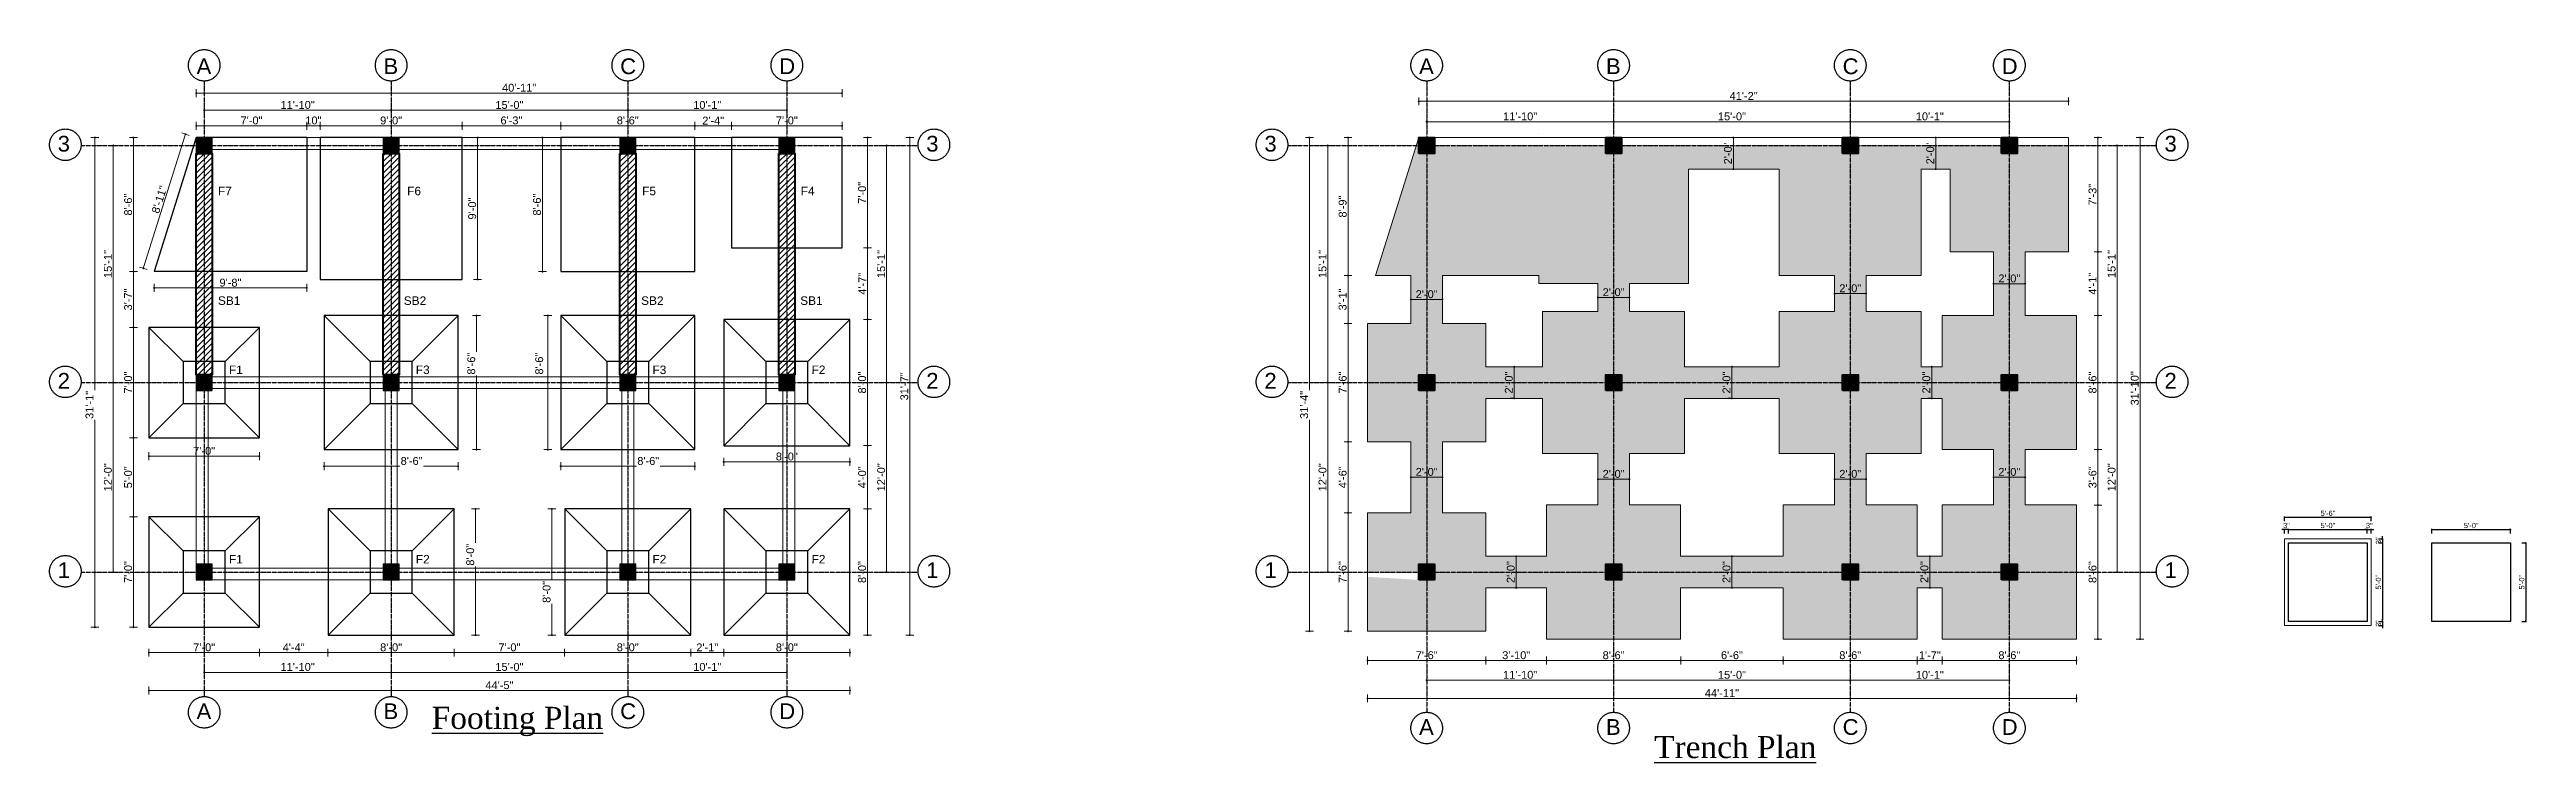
# Model space of a CAD drawing. Header units: inches. Extents: x 115570 to 265311, y 61168 to 314550.
# Drawn here: x 193135 to 195019, y 88272 to 88814 of the extents above; entities that cross this region are included whole.
import ezdxf

# ---------------------------------------------------------------- set-up
doc = ezdxf.new("R2010")
doc.units = ezdxf.units.IN
doc.header["$MEASUREMENT"] = 0
doc.linetypes.add('ACAD_ISO08W100', pattern=[36, 24, -3, 6, -3])
doc.layers.get('0').update_dxf_attribs({"lineweight": 25})
for name, color, linetype, lineweight in [('0 dimension lines', 4, 'Continuous', 18), ('0 wall', 7, 'Continuous', 40), ('Dimension', 7, 'Continuous', 9), ('Trench', 6, 'Continuous', 20)]:
    doc.layers.add(name, color=color, linetype=linetype, lineweight=lineweight)
doc.layers.add('0 Footing (F1)', color=7, linetype='Continuous')
doc.layers.add('0_center line', color=4, linetype='ACAD_ISO08W100', transparency=0.5)
doc.styles.add('arial.', font='arial.ttf')
doc.styles.get("Standard").update_dxf_attribs({"font": 'arial.ttf'})
doc.dimstyles.new('boundary wall dimension line', dxfattribs={"dimscale": 0, "dimtxt": 4, "dimasz": 1, "dimexe": 0.5, "dimexo": 3, "dimgap": 1, "dimtad": 1, "dimdec": 0, "dimrnd": 0.25, "dimzin": 3, "dimdsep": 46, "dimlunit": 4, "dimtxsty": 'arial.', "dimblk": 'DOT', "dimcen": 3, "dimdle": 6, "dimclrd": 4, "dimclre": 256, "dimclrt": 7, "dimazin": 0, "dimtfac": 1, "dimtdec": 0, "dimtix": 1, "dimtmove": 2, "dimatfit": 3, "dimfxl": 3, "dimfxlon": 1, "dimtolj": 1, "dimtzin": 0, "dimlwd": -1, "dimlwe": -1, "dimarcsym": 0})
doc.dimstyles.new('d50_Text size double', dxfattribs={"dimscale": 0, "dimtxt": 6, "dimasz": 1.5, "dimexe": 3, "dimexo": 3, "dimgap": 1, "dimtad": 1, "dimdec": 0, "dimrnd": 0.25, "dimzin": 3, "dimdsep": 46, "dimlunit": 4, "dimtxsty": 'arial.', "dimblk": 'DOT', "dimcen": 4, "dimdle": 6, "dimclrd": 256, "dimclre": 256, "dimclrt": 7, "dimazin": 0, "dimtfac": 1, "dimtdec": 0, "dimtix": 1, "dimtmove": 2, "dimatfit": 3, "dimfxl": 3, "dimfxlon": 1, "dimtolj": 1, "dimtzin": 0, "dimlwd": -1, "dimlwe": -1, "dimarcsym": 0})

msp = doc.modelspace()

# ---------------------------------------------------------------- texts
at = {"ltscale": 100, "transparency": 33554687, "char_height": 16.8, "attachment_point": 1}
for s, insert in [('{\\fTimes New Roman|b0|i0|c0|p18;\\LFooting Plan}', (193425.6, 88313.86)), ('{\\fTimes New Roman|b0|i0|c0|p18;\\LTrench Plan}', (194355.46, 88291.68))]:
    msp.add_mtext_dynamic_manual_height_columns(s, width=327.3975, gutter_width=60, heights=[0], dxfattribs=dict(at, insert=insert))
at = {"layer": '0 Footing (F1)', "color": 0, "ltscale": 10, "transparency": 33554613}
for s, p in [('F7', (193262.97, 88703.11)), ('F6', (193406.9, 88703.11)), ('F5', (193585.63, 88703.11)), ('F4', (193706.28, 88703.11)), ('SB1', (193262.97, 88619.7)), ('SB2', (193404.33, 88619.7)), ('SB2', (193584.87, 88619.7)), ('SB1', (193705.87, 88619.7)), ('F1', (193271.3, 88567.06)), ('F3', (193413.49, 88567.06)), ('F3', (193593.49, 88567.06)), ('F2', (193714.49, 88567.06)), ('F1', (193271.3, 88422.96)), ('F2', (193413.49, 88422.96)), ('F2', (193593.49, 88422.96)), ('F2', (193714.49, 88422.96))]:
    msp.add_text(s, height=6.48, rotation=359.92866, dxfattribs=at).set_placement(p)
at = {"layer": '0_center line', "ltscale": 100, "transparency": 33554687}
for s, rotation, p in [('A', 0.07134, (193246.76, 88795.26)), ('B', 0.07134, (193388.95, 88795.26)), ('C', 0.07134, (193568.95, 88795.26)), ('D', 0.07134, (193689.95, 88795.26)), ('A', 0.07134, (194176.62, 88795.26)), ('B', 0.07134, (194318.8, 88795.26)), ('C', 0.07134, (194498.8, 88795.26)), ('D', 0.07134, (194619.8, 88795.26)), ('3', 359.92866, (193141.09, 88736.34)), ('3', 359.92866, (193801.76, 88736.34)), ('3', 359.92866, (194058.95, 88736.34)), ('3', 359.92866, (194743.62, 88736.34)), ('2', 359.92866, (193141.09, 88555.92)), ('2', 359.92866, (193801.76, 88555.92)), ('2', 359.92866, (194058.95, 88555.92)), ('2', 359.92866, (194743.62, 88555.92)), ('1', 359.92866, (193141.09, 88411.81)), ('1', 359.92866, (193801.76, 88411.81)), ('1', 359.92866, (194058.95, 88411.81)), ('1', 359.92866, (194743.62, 88411.81)), ('A', 359.92866, (193246.74, 88304.51)), ('B', 359.92866, (193388.93, 88304.51)), ('C', 359.92866, (193568.93, 88304.51)), ('D', 359.92866, (193689.93, 88304.51)), ('A', 359.92866, (194176.6, 88292.51)), ('B', 359.92866, (194318.79, 88292.51)), ('C', 359.92866, (194498.79, 88292.51)), ('D', 359.92866, (194619.79, 88292.51))]:
    msp.add_text(s, height=12, rotation=rotation, dxfattribs=at).set_placement(p)

# ---------------------------------------------------------------- blocks, each defined once
blk = doc.blocks.new('_Dot')
at = {"color": 0, "linetype": 'ByBlock', "lineweight": -2}
blk.add_line((-0.5, 0), (-1, 0), dxfattribs=at)
at = {"color": 0, "linetype": 'ByBlock', "const_width": 0.5}
blk.add_lwpolyline([(-0.25, 0, 1), (0.25, 0, 1)], format="xyb", close=True, dxfattribs=at)
blk = doc.blocks.new('*D1185')
at = {"layer": '0 dimension lines', "transparency": 16777216}
for p, q in [((193647.7, 88358.1), (193647.7, 88352.1)), ((193742.2, 88355.1), (193649.2, 88355.1)), ((193743.7, 88358.1), (193743.7, 88352.1))]:
    blk.add_line(p, q, dxfattribs=at)
at = {"layer": 'Defpoints', "color": 0, "transparency": 16777216}
for p in [(193647.7, 88368.4), (193743.7, 88368.4), (193647.7, 88355.1)]:
    blk.add_point(p, dxfattribs=at)
at = {"layer": '0 dimension lines', "transparency": 16777216, "xscale": 1.5, "yscale": 1.5, "zscale": 1.5, "rotation": 180}
blk.add_blockref('_Dot', (193647.7, 88355.1), dxfattribs=at)
at = {"layer": '0 dimension lines', "transparency": 16777216, "xscale": 1.5, "yscale": 1.5, "zscale": 1.5}
blk.add_blockref('_Dot', (193743.7, 88355.1), dxfattribs=at)
at = {"layer": '0 dimension lines', "color": 7, "lineweight": 15, "transparency": 16777216, "insert": (193695.7, 88359.1), "char_height": 6, "attachment_point": 5, "style": 'arial.'}
blk.add_mtext('\\A1;8\'-0"', dxfattribs=at)
blk = doc.blocks.new('*D1186')
at = {"layer": '0 dimension lines', "transparency": 16777216}
for p, q in [((193622.7, 88358.1), (193622.7, 88352.1)), ((193646.2, 88355.1), (193624.2, 88355.1)), ((193647.7, 88358.1), (193647.7, 88352.1))]:
    blk.add_line(p, q, dxfattribs=at)
at = {"layer": 'Defpoints', "color": 0, "transparency": 16777216}
for p in [(193622.7, 88368.4), (193647.7, 88368.4), (193622.7, 88355.1)]:
    blk.add_point(p, dxfattribs=at)
at = {"layer": '0 dimension lines', "transparency": 16777216, "xscale": 1.5, "yscale": 1.5, "zscale": 1.5, "rotation": 180}
blk.add_blockref('_Dot', (193622.7, 88355.1), dxfattribs=at)
at = {"layer": '0 dimension lines', "transparency": 16777216, "xscale": 1.5, "yscale": 1.5, "zscale": 1.5}
blk.add_blockref('_Dot', (193647.7, 88355.1), dxfattribs=at)
at = {"layer": '0 dimension lines', "color": 7, "lineweight": 15, "transparency": 16777216, "insert": (193635.2, 88359.1), "char_height": 6, "attachment_point": 5, "style": 'arial.'}
blk.add_mtext('\\A1;2\'-1"', dxfattribs=at)
blk = doc.blocks.new('*D1187')
at = {"layer": '0 dimension lines', "transparency": 16777216}
for p, q in [((193526.7, 88358.1), (193526.7, 88352.1)), ((193621.2, 88355.1), (193528.2, 88355.1)), ((193622.7, 88358.1), (193622.7, 88352.1))]:
    blk.add_line(p, q, dxfattribs=at)
at = {"layer": 'Defpoints', "color": 0, "transparency": 16777216}
for p in [(193526.7, 88368.4), (193622.7, 88368.4), (193526.7, 88355.1)]:
    blk.add_point(p, dxfattribs=at)
at = {"layer": '0 dimension lines', "transparency": 16777216, "xscale": 1.5, "yscale": 1.5, "zscale": 1.5, "rotation": 180}
blk.add_blockref('_Dot', (193526.7, 88355.1), dxfattribs=at)
at = {"layer": '0 dimension lines', "transparency": 16777216, "xscale": 1.5, "yscale": 1.5, "zscale": 1.5}
blk.add_blockref('_Dot', (193622.7, 88355.1), dxfattribs=at)
at = {"layer": '0 dimension lines', "color": 7, "lineweight": 15, "transparency": 16777216, "insert": (193574.7, 88359.1), "char_height": 6, "attachment_point": 5, "style": 'arial.'}
blk.add_mtext('\\A1;8\'-0"', dxfattribs=at)
blk = doc.blocks.new('*D1188')
at = {"layer": '0 dimension lines', "transparency": 16777216}
for p, q in [((193442.7, 88358.1), (193442.7, 88352.1)), ((193525.2, 88355.1), (193444.2, 88355.1)), ((193526.7, 88358.1), (193526.7, 88352.1))]:
    blk.add_line(p, q, dxfattribs=at)
at = {"layer": 'Defpoints', "color": 0, "transparency": 16777216}
for p in [(193442.7, 88368.4), (193526.7, 88368.4), (193442.7, 88355.1)]:
    blk.add_point(p, dxfattribs=at)
at = {"layer": '0 dimension lines', "transparency": 16777216, "xscale": 1.5, "yscale": 1.5, "zscale": 1.5, "rotation": 180}
blk.add_blockref('_Dot', (193442.7, 88355.1), dxfattribs=at)
at = {"layer": '0 dimension lines', "transparency": 16777216, "xscale": 1.5, "yscale": 1.5, "zscale": 1.5}
blk.add_blockref('_Dot', (193526.7, 88355.1), dxfattribs=at)
at = {"layer": '0 dimension lines', "color": 7, "lineweight": 15, "transparency": 16777216, "insert": (193484.7, 88359.1), "char_height": 6, "attachment_point": 5, "style": 'arial.'}
blk.add_mtext('\\A1;7\'-0"', dxfattribs=at)
blk = doc.blocks.new('*D1189')
at = {"layer": '0 dimension lines', "transparency": 16777216}
for p, q in [((193346.7, 88358.1), (193346.7, 88352.1)), ((193441.2, 88355.1), (193348.2, 88355.1)), ((193442.7, 88358.1), (193442.7, 88352.1))]:
    blk.add_line(p, q, dxfattribs=at)
at = {"layer": 'Defpoints', "color": 0, "transparency": 16777216}
for p in [(193346.7, 88368.4), (193442.7, 88368.4), (193346.7, 88355.1)]:
    blk.add_point(p, dxfattribs=at)
at = {"layer": '0 dimension lines', "transparency": 16777216, "xscale": 1.5, "yscale": 1.5, "zscale": 1.5, "rotation": 180}
blk.add_blockref('_Dot', (193346.7, 88355.1), dxfattribs=at)
at = {"layer": '0 dimension lines', "transparency": 16777216, "xscale": 1.5, "yscale": 1.5, "zscale": 1.5}
blk.add_blockref('_Dot', (193442.7, 88355.1), dxfattribs=at)
at = {"layer": '0 dimension lines', "color": 7, "lineweight": 15, "transparency": 16777216, "insert": (193394.7, 88359.1), "char_height": 6, "attachment_point": 5, "style": 'arial.'}
blk.add_mtext('\\A1;8\'-0"', dxfattribs=at)
blk = doc.blocks.new('*D1190')
at = {"layer": '0 dimension lines', "transparency": 16777216}
for p, q in [((193294.5, 88358.1), (193294.5, 88352.1)), ((193345.2, 88355.1), (193296, 88355.1)), ((193346.7, 88358.1), (193346.7, 88352.1))]:
    blk.add_line(p, q, dxfattribs=at)
at = {"layer": 'Defpoints', "color": 0, "transparency": 16777216}
for p in [(193294.5, 88374.4), (193346.7, 88368.4), (193294.5, 88355.1)]:
    blk.add_point(p, dxfattribs=at)
at = {"layer": '0 dimension lines', "transparency": 16777216, "xscale": 1.5, "yscale": 1.5, "zscale": 1.5, "rotation": 180}
blk.add_blockref('_Dot', (193294.5, 88355.1), dxfattribs=at)
at = {"layer": '0 dimension lines', "transparency": 16777216, "xscale": 1.5, "yscale": 1.5, "zscale": 1.5}
blk.add_blockref('_Dot', (193346.7, 88355.1), dxfattribs=at)
at = {"layer": '0 dimension lines', "color": 7, "lineweight": 15, "transparency": 16777216, "insert": (193320.6, 88359.1), "char_height": 6, "attachment_point": 5, "style": 'arial.'}
blk.add_mtext('\\A1;4\'-4"', dxfattribs=at)
blk = doc.blocks.new('*D1191')
at = {"layer": '0 dimension lines', "transparency": 16777216}
for p, q in [((193210.5, 88358.1), (193210.5, 88352.1)), ((193293, 88355.1), (193212, 88355.1)), ((193294.5, 88358.1), (193294.5, 88352.1))]:
    blk.add_line(p, q, dxfattribs=at)
at = {"layer": 'Defpoints', "color": 0, "transparency": 16777216}
for p in [(193210.5, 88374.4), (193294.5, 88374.4), (193210.5, 88355.1)]:
    blk.add_point(p, dxfattribs=at)
at = {"layer": '0 dimension lines', "transparency": 16777216, "xscale": 1.5, "yscale": 1.5, "zscale": 1.5, "rotation": 180}
blk.add_blockref('_Dot', (193210.5, 88355.1), dxfattribs=at)
at = {"layer": '0 dimension lines', "transparency": 16777216, "xscale": 1.5, "yscale": 1.5, "zscale": 1.5}
blk.add_blockref('_Dot', (193294.5, 88355.1), dxfattribs=at)
at = {"layer": '0 dimension lines', "color": 7, "lineweight": 15, "transparency": 16777216, "insert": (193252.5, 88359.1), "char_height": 6, "attachment_point": 5, "style": 'arial.'}
blk.add_mtext('\\A1;7\'-0"', dxfattribs=at)
blk = doc.blocks.new('*D1192')
at = {"layer": '0 dimension lines', "transparency": 16777216}
for p, q in [((193574.7, 88343.1), (193574.7, 88337.1)), ((193694.2, 88340.1), (193576.2, 88340.1)), ((193695.7, 88343.1), (193695.7, 88337.1))]:
    blk.add_line(p, q, dxfattribs=at)
at = {"layer": 'Defpoints', "color": 0, "transparency": 16777216}
for p in [(193574.7, 88368.4), (193695.7, 88368.4), (193574.7, 88340.1)]:
    blk.add_point(p, dxfattribs=at)
at = {"layer": '0 dimension lines', "transparency": 16777216, "xscale": 1.5, "yscale": 1.5, "zscale": 1.5, "rotation": 180}
blk.add_blockref('_Dot', (193574.7, 88340.1), dxfattribs=at)
at = {"layer": '0 dimension lines', "transparency": 16777216, "xscale": 1.5, "yscale": 1.5, "zscale": 1.5}
blk.add_blockref('_Dot', (193695.7, 88340.1), dxfattribs=at)
at = {"layer": '0 dimension lines', "color": 7, "lineweight": 15, "transparency": 16777216, "insert": (193635.2, 88344.2), "char_height": 6, "attachment_point": 5, "style": 'arial.'}
blk.add_mtext('\\A1;10\'-1"', dxfattribs=at)
blk = doc.blocks.new('*D1193')
at = {"layer": '0 dimension lines', "transparency": 16777216}
for p, q in [((193394.7, 88343.1), (193394.7, 88337.1)), ((193573.2, 88340.1), (193396.2, 88340.1)), ((193574.7, 88343.1), (193574.7, 88337.1))]:
    blk.add_line(p, q, dxfattribs=at)
at = {"layer": 'Defpoints', "color": 0, "transparency": 16777216}
for p in [(193394.7, 88368.4), (193574.7, 88368.4), (193394.7, 88340.1)]:
    blk.add_point(p, dxfattribs=at)
at = {"layer": '0 dimension lines', "transparency": 16777216, "xscale": 1.5, "yscale": 1.5, "zscale": 1.5, "rotation": 180}
blk.add_blockref('_Dot', (193394.7, 88340.1), dxfattribs=at)
at = {"layer": '0 dimension lines', "transparency": 16777216, "xscale": 1.5, "yscale": 1.5, "zscale": 1.5}
blk.add_blockref('_Dot', (193574.7, 88340.1), dxfattribs=at)
at = {"layer": '0 dimension lines', "color": 7, "lineweight": 15, "transparency": 16777216, "insert": (193484.7, 88344.2), "char_height": 6, "attachment_point": 5, "style": 'arial.'}
blk.add_mtext('\\A1;15\'-0"', dxfattribs=at)
blk = doc.blocks.new('*D1194')
at = {"layer": '0 dimension lines', "transparency": 16777216}
for p, q in [((193252.5, 88343.1), (193252.5, 88337.1)), ((193393.2, 88340.1), (193254, 88340.1)), ((193394.7, 88343.1), (193394.7, 88337.1))]:
    blk.add_line(p, q, dxfattribs=at)
at = {"layer": 'Defpoints', "color": 0, "transparency": 16777216}
for p in [(193252.5, 88374.4), (193394.7, 88368.4), (193252.5, 88340.1)]:
    blk.add_point(p, dxfattribs=at)
at = {"layer": '0 dimension lines', "transparency": 16777216, "xscale": 1.5, "yscale": 1.5, "zscale": 1.5, "rotation": 180}
blk.add_blockref('_Dot', (193252.5, 88340.1), dxfattribs=at)
at = {"layer": '0 dimension lines', "transparency": 16777216, "xscale": 1.5, "yscale": 1.5, "zscale": 1.5}
blk.add_blockref('_Dot', (193394.7, 88340.1), dxfattribs=at)
at = {"layer": '0 dimension lines', "color": 7, "lineweight": 15, "transparency": 16777216, "insert": (193323.6, 88344.2), "char_height": 6, "attachment_point": 5, "style": 'arial.'}
blk.add_mtext('\\A1;11\'-10"', dxfattribs=at)
blk = doc.blocks.new('*D1157')
at = {"layer": '0 dimension lines', "transparency": 16777216}
for p, q in [((193210.5, 88329.3), (193210.5, 88323.3)), ((193212, 88326.3), (193742.2, 88326.3)), ((193743.7, 88329.3), (193743.7, 88323.3))]:
    blk.add_line(p, q, dxfattribs=at)
at = {"layer": 'Defpoints', "color": 0, "transparency": 16777216}
for p in [(193210.5, 88374.4), (193743.7, 88368.4), (193743.7, 88326.3)]:
    blk.add_point(p, dxfattribs=at)
at = {"layer": '0 dimension lines', "transparency": 16777216, "xscale": 1.5, "yscale": 1.5, "zscale": 1.5, "rotation": 180}
blk.add_blockref('_Dot', (193210.5, 88326.3), dxfattribs=at)
at = {"layer": '0 dimension lines', "transparency": 16777216, "xscale": 1.5, "yscale": 1.5, "zscale": 1.5}
blk.add_blockref('_Dot', (193743.7, 88326.3), dxfattribs=at)
at = {"layer": '0 dimension lines', "color": 7, "lineweight": 15, "transparency": 16777216, "insert": (193477.1, 88330.3), "char_height": 6, "attachment_point": 5, "style": 'arial.'}
blk.add_mtext('\\A1;44\'-5"', dxfattribs=at)
blk = doc.blocks.new('*D1195')
at = {"layer": '0 dimension lines', "transparency": 16777216}
for p, q in [((193754.1, 88464.4), (193760.1, 88464.4)), ((193757.1, 88369.9), (193757.1, 88462.9)), ((193754.1, 88368.4), (193760.1, 88368.4))]:
    blk.add_line(p, q, dxfattribs=at)
at = {"layer": 'Defpoints', "color": 0, "transparency": 16777216}
for p in [(193743.7, 88464.4), (193757.1, 88464.4), (193743.7, 88368.4)]:
    blk.add_point(p, dxfattribs=at)
at = {"layer": '0 dimension lines', "transparency": 16777216, "xscale": 1.5, "yscale": 1.5, "zscale": 1.5}
for p, rotation in [((193757.1, 88464.4), 90), ((193757.1, 88368.4), 270)]:
    blk.add_blockref('_Dot', p, dxfattribs=dict(at, rotation=rotation))
at = {"layer": '0 dimension lines', "color": 7, "lineweight": 15, "transparency": 16777216, "insert": (193753, 88416.4), "char_height": 6, "attachment_point": 5, "rotation": 90, "style": 'arial.'}
blk.add_mtext('\\A1;8\'-0"', dxfattribs=at)
blk = doc.blocks.new('*D1196')
at = {"layer": '0 dimension lines', "transparency": 16777216}
for p, q in [((193754.1, 88512.6), (193760.1, 88512.6)), ((193757.1, 88465.9), (193757.1, 88511.1)), ((193754.1, 88464.4), (193760.1, 88464.4))]:
    blk.add_line(p, q, dxfattribs=at)
at = {"layer": 'Defpoints', "color": 0, "transparency": 16777216}
for p in [(193743.7, 88512.6), (193757.1, 88512.6), (193743.7, 88464.4)]:
    blk.add_point(p, dxfattribs=at)
at = {"layer": '0 dimension lines', "transparency": 16777216, "xscale": 1.5, "yscale": 1.5, "zscale": 1.5}
for p, rotation in [((193757.1, 88512.6), 90), ((193757.1, 88464.4), 270)]:
    blk.add_blockref('_Dot', p, dxfattribs=dict(at, rotation=rotation))
at = {"layer": '0 dimension lines', "color": 7, "lineweight": 15, "transparency": 16777216, "insert": (193753, 88488.5), "char_height": 6, "attachment_point": 5, "rotation": 90, "style": 'arial.'}
blk.add_mtext('\\A1;4\'-0"', dxfattribs=at)
blk = doc.blocks.new('*D1197')
at = {"layer": '0 dimension lines', "transparency": 16777216}
for p, q in [((193754.1, 88608.6), (193760.1, 88608.6)), ((193757.1, 88514.1), (193757.1, 88607.1)), ((193754.1, 88512.6), (193760.1, 88512.6))]:
    blk.add_line(p, q, dxfattribs=at)
at = {"layer": 'Defpoints', "color": 0, "transparency": 16777216}
for p in [(193743.7, 88608.6), (193757.1, 88608.6), (193743.7, 88512.6)]:
    blk.add_point(p, dxfattribs=at)
at = {"layer": '0 dimension lines', "transparency": 16777216, "xscale": 1.5, "yscale": 1.5, "zscale": 1.5}
for p, rotation in [((193757.1, 88608.6), 90), ((193757.1, 88512.6), 270)]:
    blk.add_blockref('_Dot', p, dxfattribs=dict(at, rotation=rotation))
at = {"layer": '0 dimension lines', "color": 7, "lineweight": 15, "transparency": 16777216, "insert": (193753, 88560.6), "char_height": 6, "attachment_point": 5, "rotation": 90, "style": 'arial.'}
blk.add_mtext('\\A1;8\'-0"', dxfattribs=at)
blk = doc.blocks.new('*D1198')
at = {"layer": '0 dimension lines', "transparency": 16777216}
for p, q in [((193754.1, 88663), (193760.1, 88663)), ((193757.1, 88610.1), (193757.1, 88661.5)), ((193754.1, 88608.6), (193760.1, 88608.6))]:
    blk.add_line(p, q, dxfattribs=at)
at = {"layer": 'Defpoints', "color": 0, "transparency": 16777216}
for p in [(193737.7, 88663), (193757.1, 88663), (193743.7, 88608.6)]:
    blk.add_point(p, dxfattribs=at)
at = {"layer": '0 dimension lines', "transparency": 16777216, "xscale": 1.5, "yscale": 1.5, "zscale": 1.5}
for p, rotation in [((193757.1, 88663), 90), ((193757.1, 88608.6), 270)]:
    blk.add_blockref('_Dot', p, dxfattribs=dict(at, rotation=rotation))
at = {"layer": '0 dimension lines', "color": 7, "lineweight": 15, "transparency": 16777216, "insert": (193753.1, 88635.8), "char_height": 6, "attachment_point": 5, "rotation": 90, "style": 'arial.'}
blk.add_mtext('\\A1;4\'-7"', dxfattribs=at)
blk = doc.blocks.new('*D1199')
at = {"layer": '0 dimension lines', "transparency": 16777216}
for p, q in [((193754.1, 88747), (193760.1, 88747)), ((193757.1, 88664.5), (193757.1, 88745.5)), ((193754.1, 88663), (193760.1, 88663))]:
    blk.add_line(p, q, dxfattribs=at)
at = {"layer": 'Defpoints', "color": 0, "transparency": 16777216}
for p in [(193737.7, 88747), (193757.1, 88747), (193737.7, 88663)]:
    blk.add_point(p, dxfattribs=at)
at = {"layer": '0 dimension lines', "transparency": 16777216, "xscale": 1.5, "yscale": 1.5, "zscale": 1.5}
for p, rotation in [((193757.1, 88747), 90), ((193757.1, 88663), 270)]:
    blk.add_blockref('_Dot', p, dxfattribs=dict(at, rotation=rotation))
at = {"layer": '0 dimension lines', "color": 7, "lineweight": 15, "transparency": 16777216, "insert": (193753, 88705), "char_height": 6, "attachment_point": 5, "rotation": 90, "style": 'arial.'}
blk.add_mtext('\\A1;7\'-0"', dxfattribs=at)
blk = doc.blocks.new('*D1200')
at = {"layer": '0 dimension lines', "transparency": 16777216}
for p, q in [((193768.6, 88560.6), (193774.6, 88560.6)), ((193771.6, 88417.9), (193771.6, 88559.1)), ((193768.6, 88416.4), (193774.6, 88416.4))]:
    blk.add_line(p, q, dxfattribs=at)
at = {"layer": 'Defpoints', "color": 0, "transparency": 16777216}
for p in [(193743.7, 88560.6), (193771.6, 88560.6), (193743.7, 88416.4)]:
    blk.add_point(p, dxfattribs=at)
at = {"layer": '0 dimension lines', "transparency": 16777216, "xscale": 1.5, "yscale": 1.5, "zscale": 1.5}
for p, rotation in [((193771.6, 88560.6), 90), ((193771.6, 88416.4), 270)]:
    blk.add_blockref('_Dot', p, dxfattribs=dict(at, rotation=rotation))
at = {"layer": '0 dimension lines', "color": 7, "lineweight": 15, "transparency": 16777216, "insert": (193767.5, 88488.5), "char_height": 6, "attachment_point": 5, "rotation": 90, "style": 'arial.'}
blk.add_mtext('\\A1;12\'-0"', dxfattribs=at)
blk = doc.blocks.new('*D1201')
at = {"layer": '0 dimension lines', "transparency": 16777216}
for p, q in [((193768.6, 88741), (193774.6, 88741)), ((193771.6, 88562.1), (193771.6, 88739.5)), ((193768.6, 88560.6), (193774.6, 88560.6))]:
    blk.add_line(p, q, dxfattribs=at)
at = {"layer": 'Defpoints', "color": 0, "transparency": 16777216}
for p in [(193737.7, 88741), (193771.6, 88741), (193743.7, 88560.6)]:
    blk.add_point(p, dxfattribs=at)
at = {"layer": '0 dimension lines', "transparency": 16777216, "xscale": 1.5, "yscale": 1.5, "zscale": 1.5}
for p, rotation in [((193771.6, 88741), 90), ((193771.6, 88560.6), 270)]:
    blk.add_blockref('_Dot', p, dxfattribs=dict(at, rotation=rotation))
at = {"layer": '0 dimension lines', "color": 7, "lineweight": 15, "transparency": 16777216, "insert": (193767.5, 88650.8), "char_height": 6, "attachment_point": 5, "rotation": 90, "style": 'arial.'}
blk.add_mtext('\\A1;15\'-1"', dxfattribs=at)
blk = doc.blocks.new('*D1158')
at = {"layer": '0 dimension lines', "transparency": 16777216}
for p, q in [((193786.2, 88747), (193792.2, 88747)), ((193789.2, 88369.9), (193789.2, 88745.5)), ((193786.2, 88368.4), (193792.2, 88368.4))]:
    blk.add_line(p, q, dxfattribs=at)
at = {"layer": 'Defpoints', "color": 0, "transparency": 16777216}
for p in [(193737.7, 88747), (193789.2, 88747), (193743.7, 88368.4)]:
    blk.add_point(p, dxfattribs=at)
at = {"layer": '0 dimension lines', "transparency": 16777216, "xscale": 1.5, "yscale": 1.5, "zscale": 1.5}
for p, rotation in [((193789.2, 88747), 90), ((193789.2, 88368.4), 270)]:
    blk.add_blockref('_Dot', p, dxfattribs=dict(at, rotation=rotation))
at = {"layer": '0 dimension lines', "color": 7, "lineweight": 15, "transparency": 16777216, "insert": (193785.1, 88557.7), "char_height": 6, "attachment_point": 5, "rotation": 90, "style": 'arial.'}
blk.add_mtext('\\A1;31\'-7"', dxfattribs=at)
blk = doc.blocks.new('*D1202')
at = {"layer": '0 dimension lines', "transparency": 16777216}
for p, q in [((193201.7, 88458.4), (193195.7, 88458.4)), ((193198.7, 88375.9), (193198.7, 88456.9)), ((193201.7, 88374.4), (193195.7, 88374.4))]:
    blk.add_line(p, q, dxfattribs=at)
at = {"layer": 'Defpoints', "color": 0, "transparency": 16777216}
for p in [(193198.7, 88458.4), (193210.5, 88458.4), (193210.5, 88374.4)]:
    blk.add_point(p, dxfattribs=at)
at = {"layer": '0 dimension lines', "transparency": 16777216, "xscale": 1.5, "yscale": 1.5, "zscale": 1.5}
for p, rotation in [((193198.7, 88458.4), 90), ((193198.7, 88374.4), 270)]:
    blk.add_blockref('_Dot', p, dxfattribs=dict(at, rotation=rotation))
at = {"layer": '0 dimension lines', "color": 7, "lineweight": 15, "transparency": 16777216, "insert": (193194.7, 88416.4), "char_height": 6, "attachment_point": 5, "rotation": 90, "style": 'arial.'}
blk.add_mtext('\\A1;7\'-0"', dxfattribs=at)
blk = doc.blocks.new('*D1203')
at = {"layer": '0 dimension lines', "transparency": 16777216}
for p, q in [((193201.7, 88518.6), (193195.7, 88518.6)), ((193198.7, 88459.9), (193198.7, 88517.1)), ((193201.7, 88458.4), (193195.7, 88458.4))]:
    blk.add_line(p, q, dxfattribs=at)
at = {"layer": 'Defpoints', "color": 0, "transparency": 16777216}
for p in [(193198.7, 88518.6), (193210.5, 88518.6), (193210.5, 88458.4)]:
    blk.add_point(p, dxfattribs=at)
at = {"layer": '0 dimension lines', "transparency": 16777216, "xscale": 1.5, "yscale": 1.5, "zscale": 1.5}
for p, rotation in [((193198.7, 88518.6), 90), ((193198.7, 88458.4), 270)]:
    blk.add_blockref('_Dot', p, dxfattribs=dict(at, rotation=rotation))
at = {"layer": '0 dimension lines', "color": 7, "lineweight": 15, "transparency": 16777216, "insert": (193194.7, 88488.5), "char_height": 6, "attachment_point": 5, "rotation": 90, "style": 'arial.'}
blk.add_mtext('\\A1;5\'-0"', dxfattribs=at)
blk = doc.blocks.new('*D1204')
at = {"layer": '0 dimension lines', "transparency": 16777216}
for p, q in [((193201.7, 88602.6), (193195.7, 88602.6)), ((193198.7, 88520.1), (193198.7, 88601.1)), ((193201.7, 88518.6), (193195.7, 88518.6))]:
    blk.add_line(p, q, dxfattribs=at)
at = {"layer": 'Defpoints', "color": 0, "transparency": 16777216}
for p in [(193198.7, 88602.6), (193210.5, 88602.6), (193210.5, 88518.6)]:
    blk.add_point(p, dxfattribs=at)
at = {"layer": '0 dimension lines', "transparency": 16777216, "xscale": 1.5, "yscale": 1.5, "zscale": 1.5}
for p, rotation in [((193198.7, 88602.6), 90), ((193198.7, 88518.6), 270)]:
    blk.add_blockref('_Dot', p, dxfattribs=dict(at, rotation=rotation))
at = {"layer": '0 dimension lines', "color": 7, "lineweight": 15, "transparency": 16777216, "insert": (193194.7, 88560.6), "char_height": 6, "attachment_point": 5, "rotation": 90, "style": 'arial.'}
blk.add_mtext('\\A1;7\'-0"', dxfattribs=at)
blk = doc.blocks.new('*D1205')
at = {"layer": '0 dimension lines', "transparency": 16777216}
for p, q in [((193201.7, 88645), (193195.7, 88645)), ((193198.7, 88604.1), (193198.7, 88643.5)), ((193201.7, 88602.6), (193195.7, 88602.6))]:
    blk.add_line(p, q, dxfattribs=at)
at = {"layer": 'Defpoints', "color": 0, "transparency": 16777216}
for p in [(193198.7, 88645), (193214.4, 88645), (193210.5, 88602.6)]:
    blk.add_point(p, dxfattribs=at)
at = {"layer": '0 dimension lines', "transparency": 16777216, "xscale": 1.5, "yscale": 1.5, "zscale": 1.5}
for p, rotation in [((193198.7, 88645), 90), ((193198.7, 88602.6), 270)]:
    blk.add_blockref('_Dot', p, dxfattribs=dict(at, rotation=rotation))
at = {"layer": '0 dimension lines', "color": 7, "lineweight": 15, "transparency": 16777216, "insert": (193194.7, 88623.8), "char_height": 6, "attachment_point": 5, "rotation": 90, "style": 'arial.'}
blk.add_mtext('\\A1;3\'-7"', dxfattribs=at)
blk = doc.blocks.new('*D1206')
at = {"layer": '0 dimension lines', "transparency": 16777216}
for p, q in [((193201.7, 88747), (193195.7, 88747)), ((193198.7, 88646.5), (193198.7, 88745.5)), ((193201.7, 88645), (193195.7, 88645))]:
    blk.add_line(p, q, dxfattribs=at)
at = {"layer": 'Defpoints', "color": 0, "transparency": 16777216}
for p in [(193198.7, 88747), (193246.5, 88747), (193214.4, 88645)]:
    blk.add_point(p, dxfattribs=at)
at = {"layer": '0 dimension lines', "transparency": 16777216, "xscale": 1.5, "yscale": 1.5, "zscale": 1.5}
for p, rotation in [((193198.7, 88747), 90), ((193198.7, 88645), 270)]:
    blk.add_blockref('_Dot', p, dxfattribs=dict(at, rotation=rotation))
at = {"layer": '0 dimension lines', "color": 7, "lineweight": 15, "transparency": 16777216, "insert": (193194.7, 88696), "char_height": 6, "attachment_point": 5, "rotation": 90, "style": 'arial.'}
blk.add_mtext('\\A1;8\'-6"', dxfattribs=at)
blk = doc.blocks.new('*D1207')
at = {"layer": '0 dimension lines', "transparency": 16777216}
for p, q in [((193186.4, 88560.6), (193180.4, 88560.6)), ((193183.4, 88417.9), (193183.4, 88559.1)), ((193186.4, 88416.4), (193180.4, 88416.4))]:
    blk.add_line(p, q, dxfattribs=at)
at = {"layer": 'Defpoints', "color": 0, "transparency": 16777216}
for p in [(193183.4, 88560.6), (193210.5, 88560.6), (193210.5, 88416.4)]:
    blk.add_point(p, dxfattribs=at)
at = {"layer": '0 dimension lines', "transparency": 16777216, "xscale": 1.5, "yscale": 1.5, "zscale": 1.5}
for p, rotation in [((193183.4, 88560.6), 90), ((193183.4, 88416.4), 270)]:
    blk.add_blockref('_Dot', p, dxfattribs=dict(at, rotation=rotation))
at = {"layer": '0 dimension lines', "color": 7, "lineweight": 15, "transparency": 16777216, "insert": (193179.3, 88488.5), "char_height": 6, "attachment_point": 5, "rotation": 90, "style": 'arial.'}
blk.add_mtext('\\A1;12\'-0"', dxfattribs=at)
blk = doc.blocks.new('*D1208')
at = {"layer": '0 dimension lines', "transparency": 16777216}
for p, q in [((193186.4, 88741), (193180.4, 88741)), ((193183.4, 88562.1), (193183.4, 88739.5)), ((193186.4, 88560.6), (193180.4, 88560.6))]:
    blk.add_line(p, q, dxfattribs=at)
at = {"layer": 'Defpoints', "color": 0, "transparency": 16777216}
for p in [(193183.4, 88741), (193244.7, 88741), (193210.5, 88560.6)]:
    blk.add_point(p, dxfattribs=at)
at = {"layer": '0 dimension lines', "transparency": 16777216, "xscale": 1.5, "yscale": 1.5, "zscale": 1.5}
for p, rotation in [((193183.4, 88741), 90), ((193183.4, 88560.6), 270)]:
    blk.add_blockref('_Dot', p, dxfattribs=dict(at, rotation=rotation))
at = {"layer": '0 dimension lines', "color": 7, "lineweight": 15, "transparency": 16777216, "insert": (193179.3, 88650.8), "char_height": 6, "attachment_point": 5, "rotation": 90, "style": 'arial.'}
blk.add_mtext('\\A1;15\'-1"', dxfattribs=at)
blk = doc.blocks.new('*D1159')
at = {"layer": '0 dimension lines', "transparency": 16777216}
for p, q in [((193172.4, 88747), (193166.4, 88747)), ((193169.4, 88745.5), (193169.4, 88554.9)), ((193169.4, 88375.9), (193169.4, 88532.3)), ((193172.4, 88374.4), (193166.4, 88374.4))]:
    blk.add_line(p, q, dxfattribs=at)
at = {"layer": 'Defpoints', "color": 0, "transparency": 16777216}
for p in [(193169.4, 88747), (193246.5, 88747), (193210.5, 88374.4)]:
    blk.add_point(p, dxfattribs=at)
at = {"layer": '0 dimension lines', "transparency": 16777216, "xscale": 1.5, "yscale": 1.5, "zscale": 1.5}
for p, rotation in [((193169.4, 88747), 90), ((193169.4, 88374.4), 270)]:
    blk.add_blockref('_Dot', p, dxfattribs=dict(at, rotation=rotation))
at = {"layer": '0 dimension lines', "color": 7, "lineweight": 15, "transparency": 16777216, "insert": (193165.3, 88543.6), "char_height": 6, "attachment_point": 5, "rotation": 90, "style": 'arial.'}
blk.add_mtext('\\A1;31\'-1"', dxfattribs=at)
blk = doc.blocks.new('*D1209')
at = {"layer": '0 dimension lines', "transparency": 16777216}
for p, q in [((193653.7, 88752.9), (193653.7, 88758.9)), ((193737.7, 88752.9), (193737.7, 88758.9)), ((193736.2, 88755.9), (193655.2, 88755.9))]:
    blk.add_line(p, q, dxfattribs=at)
at = {"layer": 'Defpoints', "color": 0, "transparency": 16777216}
for p in [(193653.7, 88755.9), (193653.7, 88747), (193737.7, 88747)]:
    blk.add_point(p, dxfattribs=at)
at = {"layer": '0 dimension lines', "transparency": 16777216, "xscale": 1.5, "yscale": 1.5, "zscale": 1.5, "rotation": 180}
blk.add_blockref('_Dot', (193653.7, 88755.9), dxfattribs=at)
at = {"layer": '0 dimension lines', "transparency": 16777216, "xscale": 1.5, "yscale": 1.5, "zscale": 1.5}
blk.add_blockref('_Dot', (193737.7, 88755.9), dxfattribs=at)
at = {"layer": '0 dimension lines', "color": 7, "lineweight": 15, "transparency": 16777216, "insert": (193695.7, 88760), "char_height": 6, "attachment_point": 5, "style": 'arial.'}
blk.add_mtext('\\A1;7\'-0"', dxfattribs=at)
blk = doc.blocks.new('*D1210')
at = {"layer": '0 dimension lines', "transparency": 16777216}
for p, q in [((193625.7, 88752.9), (193625.7, 88758.9)), ((193653.7, 88752.9), (193653.7, 88758.9)), ((193652.2, 88755.9), (193627.2, 88755.9))]:
    blk.add_line(p, q, dxfattribs=at)
at = {"layer": 'Defpoints', "color": 0, "transparency": 16777216}
for p in [(193625.7, 88755.9), (193625.7, 88747), (193653.7, 88747)]:
    blk.add_point(p, dxfattribs=at)
at = {"layer": '0 dimension lines', "transparency": 16777216, "xscale": 1.5, "yscale": 1.5, "zscale": 1.5, "rotation": 180}
blk.add_blockref('_Dot', (193625.7, 88755.9), dxfattribs=at)
at = {"layer": '0 dimension lines', "transparency": 16777216, "xscale": 1.5, "yscale": 1.5, "zscale": 1.5}
blk.add_blockref('_Dot', (193653.7, 88755.9), dxfattribs=at)
at = {"layer": '0 dimension lines', "color": 7, "lineweight": 15, "transparency": 16777216, "insert": (193639.7, 88759.9), "char_height": 6, "attachment_point": 5, "style": 'arial.'}
blk.add_mtext('\\A1;2\'-4"', dxfattribs=at)
blk = doc.blocks.new('*D1163')
at = {"layer": '0 dimension lines', "transparency": 16777216}
for p, q in [((193523.7, 88752.9), (193523.7, 88758.9)), ((193625.7, 88752.9), (193625.7, 88758.9)), ((193624.2, 88755.9), (193525.2, 88755.9))]:
    blk.add_line(p, q, dxfattribs=at)
at = {"layer": 'Defpoints', "color": 0, "transparency": 16777216}
for p in [(193523.7, 88755.9), (193523.7, 88747), (193625.7, 88747)]:
    blk.add_point(p, dxfattribs=at)
at = {"layer": '0 dimension lines', "transparency": 16777216, "xscale": 1.5, "yscale": 1.5, "zscale": 1.5, "rotation": 180}
blk.add_blockref('_Dot', (193523.7, 88755.9), dxfattribs=at)
at = {"layer": '0 dimension lines', "transparency": 16777216, "xscale": 1.5, "yscale": 1.5, "zscale": 1.5}
blk.add_blockref('_Dot', (193625.7, 88755.9), dxfattribs=at)
at = {"layer": '0 dimension lines', "color": 7, "lineweight": 15, "transparency": 16777216, "insert": (193574.7, 88760), "char_height": 6, "attachment_point": 5, "style": 'arial.'}
blk.add_mtext('\\A1;8\'-6"', dxfattribs=at)
blk = doc.blocks.new('*D1164')
at = {"layer": '0 dimension lines', "transparency": 16777216}
for p, q in [((193448.7, 88752.9), (193448.7, 88758.9)), ((193523.7, 88752.9), (193523.7, 88758.9)), ((193522.2, 88755.9), (193450.2, 88755.9))]:
    blk.add_line(p, q, dxfattribs=at)
at = {"layer": 'Defpoints', "color": 0, "transparency": 16777216}
for p in [(193448.7, 88755.9), (193448.7, 88747), (193523.7, 88747)]:
    blk.add_point(p, dxfattribs=at)
at = {"layer": '0 dimension lines', "transparency": 16777216, "xscale": 1.5, "yscale": 1.5, "zscale": 1.5, "rotation": 180}
blk.add_blockref('_Dot', (193448.7, 88755.9), dxfattribs=at)
at = {"layer": '0 dimension lines', "transparency": 16777216, "xscale": 1.5, "yscale": 1.5, "zscale": 1.5}
blk.add_blockref('_Dot', (193523.7, 88755.9), dxfattribs=at)
at = {"layer": '0 dimension lines', "color": 7, "lineweight": 15, "transparency": 16777216, "insert": (193486.2, 88760), "char_height": 6, "attachment_point": 5, "style": 'arial.'}
blk.add_mtext('\\A1;6\'-3"', dxfattribs=at)
blk = doc.blocks.new('*D1165')
at = {"layer": '0 dimension lines', "transparency": 16777216}
for p, q in [((193340.7, 88752.9), (193340.7, 88758.9)), ((193448.7, 88752.9), (193448.7, 88758.9)), ((193447.2, 88755.9), (193342.2, 88755.9))]:
    blk.add_line(p, q, dxfattribs=at)
at = {"layer": 'Defpoints', "color": 0, "transparency": 16777216}
for p in [(193340.7, 88755.9), (193340.7, 88747), (193448.7, 88747)]:
    blk.add_point(p, dxfattribs=at)
at = {"layer": '0 dimension lines', "transparency": 16777216, "xscale": 1.5, "yscale": 1.5, "zscale": 1.5, "rotation": 180}
blk.add_blockref('_Dot', (193340.7, 88755.9), dxfattribs=at)
at = {"layer": '0 dimension lines', "transparency": 16777216, "xscale": 1.5, "yscale": 1.5, "zscale": 1.5}
blk.add_blockref('_Dot', (193448.7, 88755.9), dxfattribs=at)
at = {"layer": '0 dimension lines', "color": 7, "lineweight": 15, "transparency": 16777216, "insert": (193394.7, 88760), "char_height": 6, "attachment_point": 5, "style": 'arial.'}
blk.add_mtext('\\A1;9\'-0"', dxfattribs=at)
blk = doc.blocks.new('*D1166')
at = {"layer": '0 dimension lines', "transparency": 16777216}
for p, q in [((193330.5, 88752.9), (193330.5, 88758.9)), ((193340.7, 88752.9), (193340.7, 88758.9)), ((193329, 88755.9), (193327.5, 88755.9)), ((193340.7, 88755.9), (193330.5, 88755.9)), ((193342.2, 88755.9), (193343.7, 88755.9))]:
    blk.add_line(p, q, dxfattribs=at)
at = {"layer": 'Defpoints', "color": 0, "transparency": 16777216}
for p in [(193330.5, 88755.9), (193330.5, 88747), (193340.7, 88747)]:
    blk.add_point(p, dxfattribs=at)
at = {"layer": '0 dimension lines', "transparency": 16777216, "xscale": 1.5, "yscale": 1.5, "zscale": 1.5}
blk.add_blockref('_Dot', (193330.5, 88755.9), dxfattribs=at)
at = {"layer": '0 dimension lines', "transparency": 16777216, "xscale": 1.5, "yscale": 1.5, "zscale": 1.5, "rotation": 180}
blk.add_blockref('_Dot', (193340.7, 88755.9), dxfattribs=at)
at = {"layer": '0 dimension lines', "color": 7, "lineweight": 15, "transparency": 16777216, "insert": (193335.6, 88760), "char_height": 6, "attachment_point": 5, "style": 'arial.'}
blk.add_mtext('\\A1;10"', dxfattribs=at)
blk = doc.blocks.new('*D1167')
at = {"layer": '0 dimension lines', "transparency": 16777216}
for p, q in [((193246.5, 88752.9), (193246.5, 88758.9)), ((193330.5, 88752.9), (193330.5, 88758.9)), ((193329, 88755.9), (193248, 88755.9))]:
    blk.add_line(p, q, dxfattribs=at)
at = {"layer": 'Defpoints', "color": 0, "transparency": 16777216}
for p in [(193246.5, 88755.9), (193246.5, 88747), (193330.5, 88747)]:
    blk.add_point(p, dxfattribs=at)
at = {"layer": '0 dimension lines', "transparency": 16777216, "xscale": 1.5, "yscale": 1.5, "zscale": 1.5, "rotation": 180}
blk.add_blockref('_Dot', (193246.5, 88755.9), dxfattribs=at)
at = {"layer": '0 dimension lines', "transparency": 16777216, "xscale": 1.5, "yscale": 1.5, "zscale": 1.5}
blk.add_blockref('_Dot', (193330.5, 88755.9), dxfattribs=at)
at = {"layer": '0 dimension lines', "color": 7, "lineweight": 15, "transparency": 16777216, "insert": (193288.5, 88760), "char_height": 6, "attachment_point": 5, "style": 'arial.'}
blk.add_mtext('\\A1;7\'-0"', dxfattribs=at)
blk = doc.blocks.new('*D1120')
at = {"layer": '0 dimension lines', "transparency": 16777216}
for p, q in [((194574.6, 88352.1), (194574.6, 88346.1)), ((194675.1, 88349.1), (194576.1, 88349.1)), ((194676.6, 88352.1), (194676.6, 88346.1))]:
    blk.add_line(p, q, dxfattribs=at)
at = {"layer": 'Defpoints', "color": 0, "transparency": 16777216}
for p in [(194574.6, 88365.4), (194676.6, 88365.4), (194574.6, 88349.1)]:
    blk.add_point(p, dxfattribs=at)
at = {"layer": '0 dimension lines', "transparency": 16777216, "xscale": 1.5, "yscale": 1.5, "zscale": 1.5, "rotation": 180}
blk.add_blockref('_Dot', (194574.6, 88349.1), dxfattribs=at)
at = {"layer": '0 dimension lines', "transparency": 16777216, "xscale": 1.5, "yscale": 1.5, "zscale": 1.5}
blk.add_blockref('_Dot', (194676.6, 88349.1), dxfattribs=at)
at = {"layer": '0 dimension lines', "color": 7, "lineweight": 15, "transparency": 16777216, "insert": (194625.6, 88353.1), "char_height": 6, "attachment_point": 5, "style": 'arial.'}
blk.add_mtext('\\A1;8\'-6"', dxfattribs=at)
blk = doc.blocks.new('*D1121')
at = {"layer": '0 dimension lines', "transparency": 16777216}
for p, q in [((194555.6, 88352.1), (194555.6, 88346.1)), ((194573.1, 88349.1), (194557.1, 88349.1)), ((194574.6, 88352.1), (194574.6, 88346.1))]:
    blk.add_line(p, q, dxfattribs=at)
at = {"layer": 'Defpoints', "color": 0, "transparency": 16777216}
for p in [(194555.6, 88365.4), (194574.6, 88365.4), (194555.6, 88349.1)]:
    blk.add_point(p, dxfattribs=at)
at = {"layer": '0 dimension lines', "transparency": 16777216, "xscale": 1.5, "yscale": 1.5, "zscale": 1.5, "rotation": 180}
blk.add_blockref('_Dot', (194555.6, 88349.1), dxfattribs=at)
at = {"layer": '0 dimension lines', "transparency": 16777216, "xscale": 1.5, "yscale": 1.5, "zscale": 1.5}
blk.add_blockref('_Dot', (194574.6, 88349.1), dxfattribs=at)
at = {"layer": '0 dimension lines', "color": 7, "lineweight": 15, "transparency": 16777216, "insert": (194565.1, 88353.1), "char_height": 6, "attachment_point": 5, "style": 'arial.'}
blk.add_mtext('\\A1;1\'-7"', dxfattribs=at)
blk = doc.blocks.new('*D1122')
at = {"layer": '0 dimension lines', "transparency": 16777216}
for p, q in [((194453.6, 88352.1), (194453.6, 88346.1)), ((194554.1, 88349.1), (194455.1, 88349.1)), ((194555.6, 88352.1), (194555.6, 88346.1))]:
    blk.add_line(p, q, dxfattribs=at)
at = {"layer": 'Defpoints', "color": 0, "transparency": 16777216}
for p in [(194453.6, 88365.4), (194555.6, 88365.4), (194453.6, 88349.1)]:
    blk.add_point(p, dxfattribs=at)
at = {"layer": '0 dimension lines', "transparency": 16777216, "xscale": 1.5, "yscale": 1.5, "zscale": 1.5, "rotation": 180}
blk.add_blockref('_Dot', (194453.6, 88349.1), dxfattribs=at)
at = {"layer": '0 dimension lines', "transparency": 16777216, "xscale": 1.5, "yscale": 1.5, "zscale": 1.5}
blk.add_blockref('_Dot', (194555.6, 88349.1), dxfattribs=at)
at = {"layer": '0 dimension lines', "color": 7, "lineweight": 15, "transparency": 16777216, "insert": (194504.6, 88353.1), "char_height": 6, "attachment_point": 5, "style": 'arial.'}
blk.add_mtext('\\A1;8\'-6"', dxfattribs=at)
blk = doc.blocks.new('*D1123')
at = {"layer": '0 dimension lines', "transparency": 16777216}
for p, q in [((194375.6, 88352.1), (194375.6, 88346.1)), ((194452.1, 88349.1), (194377.1, 88349.1)), ((194453.6, 88352.1), (194453.6, 88346.1))]:
    blk.add_line(p, q, dxfattribs=at)
at = {"layer": 'Defpoints', "color": 0, "transparency": 16777216}
for p in [(194375.6, 88365.4), (194453.6, 88365.4), (194375.6, 88349.1)]:
    blk.add_point(p, dxfattribs=at)
at = {"layer": '0 dimension lines', "transparency": 16777216, "xscale": 1.5, "yscale": 1.5, "zscale": 1.5, "rotation": 180}
blk.add_blockref('_Dot', (194375.6, 88349.1), dxfattribs=at)
at = {"layer": '0 dimension lines', "transparency": 16777216, "xscale": 1.5, "yscale": 1.5, "zscale": 1.5}
blk.add_blockref('_Dot', (194453.6, 88349.1), dxfattribs=at)
at = {"layer": '0 dimension lines', "color": 7, "lineweight": 15, "transparency": 16777216, "insert": (194414.6, 88353.1), "char_height": 6, "attachment_point": 5, "style": 'arial.'}
blk.add_mtext('\\A1;6\'-6"', dxfattribs=at)
blk = doc.blocks.new('*D1124')
at = {"layer": '0 dimension lines', "transparency": 16777216}
for p, q in [((194273.6, 88352.1), (194273.6, 88346.1)), ((194374.1, 88349.1), (194275.1, 88349.1)), ((194375.6, 88352.1), (194375.6, 88346.1))]:
    blk.add_line(p, q, dxfattribs=at)
at = {"layer": 'Defpoints', "color": 0, "transparency": 16777216}
for p in [(194273.6, 88365.4), (194375.6, 88365.4), (194273.6, 88349.1)]:
    blk.add_point(p, dxfattribs=at)
at = {"layer": '0 dimension lines', "transparency": 16777216, "xscale": 1.5, "yscale": 1.5, "zscale": 1.5, "rotation": 180}
blk.add_blockref('_Dot', (194273.6, 88349.1), dxfattribs=at)
at = {"layer": '0 dimension lines', "transparency": 16777216, "xscale": 1.5, "yscale": 1.5, "zscale": 1.5}
blk.add_blockref('_Dot', (194375.6, 88349.1), dxfattribs=at)
at = {"layer": '0 dimension lines', "color": 7, "lineweight": 15, "transparency": 16777216, "insert": (194324.6, 88353.1), "char_height": 6, "attachment_point": 5, "style": 'arial.'}
blk.add_mtext('\\A1;8\'-6"', dxfattribs=at)
blk = doc.blocks.new('*D1125')
at = {"layer": '0 dimension lines', "transparency": 16777216}
for p, q in [((194227.4, 88352.1), (194227.4, 88346.1)), ((194272.1, 88349.1), (194228.9, 88349.1)), ((194273.6, 88352.1), (194273.6, 88346.1))]:
    blk.add_line(p, q, dxfattribs=at)
at = {"layer": 'Defpoints', "color": 0, "transparency": 16777216}
for p in [(194227.4, 88371.4), (194273.6, 88365.4), (194227.4, 88349.1)]:
    blk.add_point(p, dxfattribs=at)
at = {"layer": '0 dimension lines', "transparency": 16777216, "xscale": 1.5, "yscale": 1.5, "zscale": 1.5, "rotation": 180}
blk.add_blockref('_Dot', (194227.4, 88349.1), dxfattribs=at)
at = {"layer": '0 dimension lines', "transparency": 16777216, "xscale": 1.5, "yscale": 1.5, "zscale": 1.5}
blk.add_blockref('_Dot', (194273.6, 88349.1), dxfattribs=at)
at = {"layer": '0 dimension lines', "color": 7, "lineweight": 15, "transparency": 16777216, "insert": (194250.5, 88353.1), "char_height": 6, "attachment_point": 5, "style": 'arial.'}
blk.add_mtext('\\A1;3\'-10"', dxfattribs=at)
blk = doc.blocks.new('*D1126')
at = {"layer": '0 dimension lines', "transparency": 16777216}
for p, q in [((194137.4, 88352.1), (194137.4, 88346.1)), ((194225.9, 88349.1), (194138.9, 88349.1)), ((194227.4, 88352.1), (194227.4, 88346.1))]:
    blk.add_line(p, q, dxfattribs=at)
at = {"layer": 'Defpoints', "color": 0, "transparency": 16777216}
for p in [(194137.4, 88371.4), (194227.4, 88371.4), (194137.4, 88349.1)]:
    blk.add_point(p, dxfattribs=at)
at = {"layer": '0 dimension lines', "transparency": 16777216, "xscale": 1.5, "yscale": 1.5, "zscale": 1.5, "rotation": 180}
blk.add_blockref('_Dot', (194137.4, 88349.1), dxfattribs=at)
at = {"layer": '0 dimension lines', "transparency": 16777216, "xscale": 1.5, "yscale": 1.5, "zscale": 1.5}
blk.add_blockref('_Dot', (194227.4, 88349.1), dxfattribs=at)
at = {"layer": '0 dimension lines', "color": 7, "lineweight": 15, "transparency": 16777216, "insert": (194182.4, 88353.1), "char_height": 6, "attachment_point": 5, "style": 'arial.'}
blk.add_mtext('\\A1;7\'-6"', dxfattribs=at)
blk = doc.blocks.new('*D1127')
at = {"layer": '0 dimension lines', "transparency": 16777216}
for p, q in [((194504.6, 88337.1), (194504.6, 88331.1)), ((194624.1, 88334.1), (194506.1, 88334.1)), ((194625.6, 88337.1), (194625.6, 88331.1))]:
    blk.add_line(p, q, dxfattribs=at)
at = {"layer": 'Defpoints', "color": 0, "transparency": 16777216}
for p in [(194504.6, 88362.4), (194625.6, 88362.4), (194504.6, 88334.1)]:
    blk.add_point(p, dxfattribs=at)
at = {"layer": '0 dimension lines', "transparency": 16777216, "xscale": 1.5, "yscale": 1.5, "zscale": 1.5, "rotation": 180}
blk.add_blockref('_Dot', (194504.6, 88334.1), dxfattribs=at)
at = {"layer": '0 dimension lines', "transparency": 16777216, "xscale": 1.5, "yscale": 1.5, "zscale": 1.5}
blk.add_blockref('_Dot', (194625.6, 88334.1), dxfattribs=at)
at = {"layer": '0 dimension lines', "color": 7, "lineweight": 15, "transparency": 16777216, "insert": (194565.1, 88338.2), "char_height": 6, "attachment_point": 5, "style": 'arial.'}
blk.add_mtext('\\A1;10\'-1"', dxfattribs=at)
blk = doc.blocks.new('*D1128')
at = {"layer": '0 dimension lines', "transparency": 16777216}
for p, q in [((194324.6, 88337.1), (194324.6, 88331.1)), ((194503.1, 88334.1), (194326.1, 88334.1)), ((194504.6, 88337.1), (194504.6, 88331.1))]:
    blk.add_line(p, q, dxfattribs=at)
at = {"layer": 'Defpoints', "color": 0, "transparency": 16777216}
for p in [(194324.6, 88362.4), (194504.6, 88362.4), (194324.6, 88334.1)]:
    blk.add_point(p, dxfattribs=at)
at = {"layer": '0 dimension lines', "transparency": 16777216, "xscale": 1.5, "yscale": 1.5, "zscale": 1.5, "rotation": 180}
blk.add_blockref('_Dot', (194324.6, 88334.1), dxfattribs=at)
at = {"layer": '0 dimension lines', "transparency": 16777216, "xscale": 1.5, "yscale": 1.5, "zscale": 1.5}
blk.add_blockref('_Dot', (194504.6, 88334.1), dxfattribs=at)
at = {"layer": '0 dimension lines', "color": 7, "lineweight": 15, "transparency": 16777216, "insert": (194414.6, 88338.2), "char_height": 6, "attachment_point": 5, "style": 'arial.'}
blk.add_mtext('\\A1;15\'-0"', dxfattribs=at)
blk = doc.blocks.new('*D1129')
at = {"layer": '0 dimension lines', "transparency": 16777216}
for p, q in [((194182.4, 88337.1), (194182.4, 88331.1)), ((194323.1, 88334.1), (194183.9, 88334.1)), ((194324.6, 88337.1), (194324.6, 88331.1))]:
    blk.add_line(p, q, dxfattribs=at)
at = {"layer": 'Defpoints', "color": 0, "transparency": 16777216}
for p in [(194182.4, 88368.4), (194324.6, 88362.4), (194182.4, 88334.1)]:
    blk.add_point(p, dxfattribs=at)
at = {"layer": '0 dimension lines', "transparency": 16777216, "xscale": 1.5, "yscale": 1.5, "zscale": 1.5, "rotation": 180}
blk.add_blockref('_Dot', (194182.4, 88334.1), dxfattribs=at)
at = {"layer": '0 dimension lines', "transparency": 16777216, "xscale": 1.5, "yscale": 1.5, "zscale": 1.5}
blk.add_blockref('_Dot', (194324.6, 88334.1), dxfattribs=at)
at = {"layer": '0 dimension lines', "color": 7, "lineweight": 15, "transparency": 16777216, "insert": (194253.5, 88338.2), "char_height": 6, "attachment_point": 5, "style": 'arial.'}
blk.add_mtext('\\A1;11\'-10"', dxfattribs=at)
blk = doc.blocks.new('*D1130')
at = {"layer": '0 dimension lines', "transparency": 16777216}
for p, q in [((194137.4, 88323.3), (194137.4, 88317.3)), ((194138.9, 88320.3), (194675.1, 88320.3)), ((194676.6, 88323.3), (194676.6, 88317.3))]:
    blk.add_line(p, q, dxfattribs=at)
at = {"layer": 'Defpoints', "color": 0, "transparency": 16777216}
for p in [(194137.4, 88371.4), (194676.6, 88365.4), (194676.6, 88320.3)]:
    blk.add_point(p, dxfattribs=at)
at = {"layer": '0 dimension lines', "transparency": 16777216, "xscale": 1.5, "yscale": 1.5, "zscale": 1.5, "rotation": 180}
blk.add_blockref('_Dot', (194137.4, 88320.3), dxfattribs=at)
at = {"layer": '0 dimension lines', "transparency": 16777216, "xscale": 1.5, "yscale": 1.5, "zscale": 1.5}
blk.add_blockref('_Dot', (194676.6, 88320.3), dxfattribs=at)
at = {"layer": '0 dimension lines', "color": 7, "lineweight": 15, "transparency": 16777216, "insert": (194407, 88324.3), "char_height": 6, "attachment_point": 5, "style": 'arial.'}
blk.add_mtext('\\A1;44\'-11"', dxfattribs=at)
blk = doc.blocks.new('*D1131')
at = {"layer": '0 dimension lines', "transparency": 16777216}
for p, q in [((194690, 88467.4), (194696, 88467.4)), ((194693, 88366.9), (194693, 88465.9)), ((194690, 88365.4), (194696, 88365.4))]:
    blk.add_line(p, q, dxfattribs=at)
at = {"layer": 'Defpoints', "color": 0, "transparency": 16777216}
for p in [(194676.6, 88467.4), (194693, 88467.4), (194676.6, 88365.4)]:
    blk.add_point(p, dxfattribs=at)
at = {"layer": '0 dimension lines', "transparency": 16777216, "xscale": 1.5, "yscale": 1.5, "zscale": 1.5}
for p, rotation in [((194693, 88467.4), 90), ((194693, 88365.4), 270)]:
    blk.add_blockref('_Dot', p, dxfattribs=dict(at, rotation=rotation))
at = {"layer": '0 dimension lines', "color": 7, "lineweight": 15, "transparency": 16777216, "insert": (194688.9, 88416.4), "char_height": 6, "attachment_point": 5, "rotation": 90, "style": 'arial.'}
blk.add_mtext('\\A1;8\'-6"', dxfattribs=at)
blk = doc.blocks.new('*D1132')
at = {"layer": '0 dimension lines', "transparency": 16777216}
for p, q in [((194690, 88509.6), (194696, 88509.6)), ((194693, 88468.9), (194693, 88508.1)), ((194690, 88467.4), (194696, 88467.4))]:
    blk.add_line(p, q, dxfattribs=at)
at = {"layer": 'Defpoints', "color": 0, "transparency": 16777216}
for p in [(194676.6, 88509.6), (194693, 88509.6), (194676.6, 88467.4)]:
    blk.add_point(p, dxfattribs=at)
at = {"layer": '0 dimension lines', "transparency": 16777216, "xscale": 1.5, "yscale": 1.5, "zscale": 1.5}
for p, rotation in [((194693, 88509.6), 90), ((194693, 88467.4), 270)]:
    blk.add_blockref('_Dot', p, dxfattribs=dict(at, rotation=rotation))
at = {"layer": '0 dimension lines', "color": 7, "lineweight": 15, "transparency": 16777216, "insert": (194688.9, 88488.5), "char_height": 6, "attachment_point": 5, "rotation": 90, "style": 'arial.'}
blk.add_mtext('\\A1;3\'-6"', dxfattribs=at)
blk = doc.blocks.new('*D1133')
at = {"layer": '0 dimension lines', "transparency": 16777216}
for p, q in [((194690, 88611.6), (194696, 88611.6)), ((194693, 88511.1), (194693, 88610.1)), ((194690, 88509.6), (194696, 88509.6))]:
    blk.add_line(p, q, dxfattribs=at)
at = {"layer": 'Defpoints', "color": 0, "transparency": 16777216}
for p in [(194676.6, 88611.6), (194693, 88611.6), (194676.6, 88509.6)]:
    blk.add_point(p, dxfattribs=at)
at = {"layer": '0 dimension lines', "transparency": 16777216, "xscale": 1.5, "yscale": 1.5, "zscale": 1.5}
for p, rotation in [((194693, 88611.6), 90), ((194693, 88509.6), 270)]:
    blk.add_blockref('_Dot', p, dxfattribs=dict(at, rotation=rotation))
at = {"layer": '0 dimension lines', "color": 7, "lineweight": 15, "transparency": 16777216, "insert": (194688.9, 88560.6), "char_height": 6, "attachment_point": 5, "rotation": 90, "style": 'arial.'}
blk.add_mtext('\\A1;8\'-6"', dxfattribs=at)
blk = doc.blocks.new('*D1134')
at = {"layer": '0 dimension lines', "transparency": 16777216}
for p, q in [((194690, 88660), (194696, 88660)), ((194693, 88613.1), (194693, 88658.5)), ((194690, 88611.6), (194696, 88611.6))]:
    blk.add_line(p, q, dxfattribs=at)
at = {"layer": 'Defpoints', "color": 0, "transparency": 16777216}
for p in [(194670.6, 88660), (194693, 88660), (194676.6, 88611.6)]:
    blk.add_point(p, dxfattribs=at)
at = {"layer": '0 dimension lines', "transparency": 16777216, "xscale": 1.5, "yscale": 1.5, "zscale": 1.5}
for p, rotation in [((194693, 88660), 90), ((194693, 88611.6), 270)]:
    blk.add_blockref('_Dot', p, dxfattribs=dict(at, rotation=rotation))
at = {"layer": '0 dimension lines', "color": 7, "lineweight": 15, "transparency": 16777216, "insert": (194688.9, 88635.8), "char_height": 6, "attachment_point": 5, "rotation": 90, "style": 'arial.'}
blk.add_mtext('\\A1;4\'-1"', dxfattribs=at)
blk = doc.blocks.new('*D1135')
at = {"layer": '0 dimension lines', "transparency": 16777216}
for p, q in [((194690, 88747), (194696, 88747)), ((194693, 88661.5), (194693, 88745.5)), ((194690, 88660), (194696, 88660))]:
    blk.add_line(p, q, dxfattribs=at)
at = {"layer": 'Defpoints', "color": 0, "transparency": 16777216}
for p in [(194670.6, 88747), (194693, 88747), (194670.6, 88660)]:
    blk.add_point(p, dxfattribs=at)
at = {"layer": '0 dimension lines', "transparency": 16777216, "xscale": 1.5, "yscale": 1.5, "zscale": 1.5}
for p, rotation in [((194693, 88747), 90), ((194693, 88660), 270)]:
    blk.add_blockref('_Dot', p, dxfattribs=dict(at, rotation=rotation))
at = {"layer": '0 dimension lines', "color": 7, "lineweight": 15, "transparency": 16777216, "insert": (194688.9, 88703.5), "char_height": 6, "attachment_point": 5, "rotation": 90, "style": 'arial.'}
blk.add_mtext('\\A1;7\'-3"', dxfattribs=at)
blk = doc.blocks.new('*D1136')
at = {"layer": '0 dimension lines', "transparency": 16777216}
for p, q in [((194704.5, 88560.6), (194710.5, 88560.6)), ((194707.5, 88417.9), (194707.5, 88559.1)), ((194704.5, 88416.4), (194710.5, 88416.4))]:
    blk.add_line(p, q, dxfattribs=at)
at = {"layer": 'Defpoints', "color": 0, "transparency": 16777216}
for p in [(194679.6, 88560.6), (194707.5, 88560.6), (194679.6, 88416.4)]:
    blk.add_point(p, dxfattribs=at)
at = {"layer": '0 dimension lines', "transparency": 16777216, "xscale": 1.5, "yscale": 1.5, "zscale": 1.5}
for p, rotation in [((194707.5, 88560.6), 90), ((194707.5, 88416.4), 270)]:
    blk.add_blockref('_Dot', p, dxfattribs=dict(at, rotation=rotation))
at = {"layer": '0 dimension lines', "color": 7, "lineweight": 15, "transparency": 16777216, "insert": (194703.4, 88488.5), "char_height": 6, "attachment_point": 5, "rotation": 90, "style": 'arial.'}
blk.add_mtext('\\A1;12\'-0"', dxfattribs=at)
blk = doc.blocks.new('*D1137')
at = {"layer": '0 dimension lines', "transparency": 16777216}
for p, q in [((194704.5, 88741), (194710.5, 88741)), ((194707.5, 88562.1), (194707.5, 88739.5)), ((194704.5, 88560.6), (194710.5, 88560.6))]:
    blk.add_line(p, q, dxfattribs=at)
at = {"layer": 'Defpoints', "color": 0, "transparency": 16777216}
for p in [(194673.6, 88741), (194707.5, 88741), (194679.6, 88560.6)]:
    blk.add_point(p, dxfattribs=at)
at = {"layer": '0 dimension lines', "transparency": 16777216, "xscale": 1.5, "yscale": 1.5, "zscale": 1.5}
for p, rotation in [((194707.5, 88741), 90), ((194707.5, 88560.6), 270)]:
    blk.add_blockref('_Dot', p, dxfattribs=dict(at, rotation=rotation))
at = {"layer": '0 dimension lines', "color": 7, "lineweight": 15, "transparency": 16777216, "insert": (194703.4, 88650.8), "char_height": 6, "attachment_point": 5, "rotation": 90, "style": 'arial.'}
blk.add_mtext('\\A1;15\'-1"', dxfattribs=at)
blk = doc.blocks.new('*D1138')
at = {"layer": '0 dimension lines', "transparency": 16777216}
for p, q in [((194722, 88747), (194728, 88747)), ((194725, 88366.9), (194725, 88745.5)), ((194722, 88365.4), (194728, 88365.4))]:
    blk.add_line(p, q, dxfattribs=at)
at = {"layer": 'Defpoints', "color": 0, "transparency": 16777216}
for p in [(194670.6, 88747), (194725, 88747), (194676.6, 88365.4)]:
    blk.add_point(p, dxfattribs=at)
at = {"layer": '0 dimension lines', "transparency": 16777216, "xscale": 1.5, "yscale": 1.5, "zscale": 1.5}
for p, rotation in [((194725, 88747), 90), ((194725, 88365.4), 270)]:
    blk.add_blockref('_Dot', p, dxfattribs=dict(at, rotation=rotation))
at = {"layer": '0 dimension lines', "color": 7, "lineweight": 15, "transparency": 16777216, "insert": (194721, 88556.2), "char_height": 6, "attachment_point": 5, "rotation": 90, "style": 'arial.'}
blk.add_mtext('\\A1;31\'-10"', dxfattribs=at)
blk = doc.blocks.new('*D1139')
at = {"layer": '0 dimension lines', "transparency": 16777216}
for p, q in [((194125.6, 88461.4), (194119.6, 88461.4)), ((194122.6, 88372.9), (194122.6, 88459.9)), ((194125.6, 88371.4), (194119.6, 88371.4))]:
    blk.add_line(p, q, dxfattribs=at)
at = {"layer": 'Defpoints', "color": 0, "transparency": 16777216}
for p in [(194122.6, 88461.4), (194137.4, 88461.4), (194137.4, 88371.4)]:
    blk.add_point(p, dxfattribs=at)
at = {"layer": '0 dimension lines', "transparency": 16777216, "xscale": 1.5, "yscale": 1.5, "zscale": 1.5}
for p, rotation in [((194122.6, 88461.4), 90), ((194122.6, 88371.4), 270)]:
    blk.add_blockref('_Dot', p, dxfattribs=dict(at, rotation=rotation))
at = {"layer": '0 dimension lines', "color": 7, "lineweight": 15, "transparency": 16777216, "insert": (194118.5, 88416.4), "char_height": 6, "attachment_point": 5, "rotation": 90, "style": 'arial.'}
blk.add_mtext('\\A1;7\'-6"', dxfattribs=at)
blk = doc.blocks.new('*D1140')
at = {"layer": '0 dimension lines', "transparency": 16777216}
for p, q in [((194125.6, 88515.6), (194119.6, 88515.6)), ((194122.6, 88462.9), (194122.6, 88514.1)), ((194125.6, 88461.4), (194119.6, 88461.4))]:
    blk.add_line(p, q, dxfattribs=at)
at = {"layer": 'Defpoints', "color": 0, "transparency": 16777216}
for p in [(194122.6, 88515.6), (194137.4, 88515.6), (194137.4, 88461.4)]:
    blk.add_point(p, dxfattribs=at)
at = {"layer": '0 dimension lines', "transparency": 16777216, "xscale": 1.5, "yscale": 1.5, "zscale": 1.5}
for p, rotation in [((194122.6, 88515.6), 90), ((194122.6, 88461.4), 270)]:
    blk.add_blockref('_Dot', p, dxfattribs=dict(at, rotation=rotation))
at = {"layer": '0 dimension lines', "color": 7, "lineweight": 15, "transparency": 16777216, "insert": (194118.5, 88488.5), "char_height": 6, "attachment_point": 5, "rotation": 90, "style": 'arial.'}
blk.add_mtext('\\A1;4\'-6"', dxfattribs=at)
blk = doc.blocks.new('*D1141')
at = {"layer": '0 dimension lines', "transparency": 16777216}
for p, q in [((194125.6, 88605.6), (194119.6, 88605.6)), ((194122.6, 88517.1), (194122.6, 88604.1)), ((194125.6, 88515.6), (194119.6, 88515.6))]:
    blk.add_line(p, q, dxfattribs=at)
at = {"layer": 'Defpoints', "color": 0, "transparency": 16777216}
for p in [(194122.6, 88605.6), (194137.4, 88605.6), (194137.4, 88515.6)]:
    blk.add_point(p, dxfattribs=at)
at = {"layer": '0 dimension lines', "transparency": 16777216, "xscale": 1.5, "yscale": 1.5, "zscale": 1.5}
for p, rotation in [((194122.6, 88605.6), 90), ((194122.6, 88515.6), 270)]:
    blk.add_blockref('_Dot', p, dxfattribs=dict(at, rotation=rotation))
at = {"layer": '0 dimension lines', "color": 7, "lineweight": 15, "transparency": 16777216, "insert": (194118.5, 88560.6), "char_height": 6, "attachment_point": 5, "rotation": 90, "style": 'arial.'}
blk.add_mtext('\\A1;7\'-6"', dxfattribs=at)
blk = doc.blocks.new('*D1142')
at = {"layer": '0 dimension lines', "transparency": 16777216}
for p, q in [((194125.6, 88642), (194119.6, 88642)), ((194122.6, 88607.1), (194122.6, 88640.5)), ((194125.6, 88605.6), (194119.6, 88605.6))]:
    blk.add_line(p, q, dxfattribs=at)
at = {"layer": 'Defpoints', "color": 0, "transparency": 16777216}
for p in [(194122.6, 88642), (194143.4, 88642), (194137.4, 88605.6)]:
    blk.add_point(p, dxfattribs=at)
at = {"layer": '0 dimension lines', "transparency": 16777216, "xscale": 1.5, "yscale": 1.5, "zscale": 1.5}
for p, rotation in [((194122.6, 88642), 90), ((194122.6, 88605.6), 270)]:
    blk.add_blockref('_Dot', p, dxfattribs=dict(at, rotation=rotation))
at = {"layer": '0 dimension lines', "color": 7, "lineweight": 15, "transparency": 16777216, "insert": (194118.5, 88623.8), "char_height": 6, "attachment_point": 5, "rotation": 90, "style": 'arial.'}
blk.add_mtext('\\A1;3\'-1"', dxfattribs=at)
blk = doc.blocks.new('*D1143')
at = {"layer": '0 dimension lines', "transparency": 16777216}
for p, q in [((194125.6, 88747), (194119.6, 88747)), ((194122.6, 88643.5), (194122.6, 88745.5)), ((194125.6, 88642), (194119.6, 88642))]:
    blk.add_line(p, q, dxfattribs=at)
at = {"layer": 'Defpoints', "color": 0, "transparency": 16777216}
for p in [(194122.6, 88747), (194176.4, 88747), (194143.4, 88642)]:
    blk.add_point(p, dxfattribs=at)
at = {"layer": '0 dimension lines', "transparency": 16777216, "xscale": 1.5, "yscale": 1.5, "zscale": 1.5}
for p, rotation in [((194122.6, 88747), 90), ((194122.6, 88642), 270)]:
    blk.add_blockref('_Dot', p, dxfattribs=dict(at, rotation=rotation))
at = {"layer": '0 dimension lines', "color": 7, "lineweight": 15, "transparency": 16777216, "insert": (194118.5, 88694.5), "char_height": 6, "attachment_point": 5, "rotation": 90, "style": 'arial.'}
blk.add_mtext('\\A1;8\'-9"', dxfattribs=at)
blk = doc.blocks.new('*D1144')
at = {"layer": '0 dimension lines', "transparency": 16777216}
for p, q in [((194110.2, 88560.6), (194104.2, 88560.6)), ((194107.2, 88417.9), (194107.2, 88559.1)), ((194110.2, 88416.4), (194104.2, 88416.4))]:
    blk.add_line(p, q, dxfattribs=at)
at = {"layer": 'Defpoints', "color": 0, "transparency": 16777216}
for p in [(194107.2, 88560.6), (194134.4, 88560.6), (194134.4, 88416.4)]:
    blk.add_point(p, dxfattribs=at)
at = {"layer": '0 dimension lines', "transparency": 16777216, "xscale": 1.5, "yscale": 1.5, "zscale": 1.5}
for p, rotation in [((194107.2, 88560.6), 90), ((194107.2, 88416.4), 270)]:
    blk.add_blockref('_Dot', p, dxfattribs=dict(at, rotation=rotation))
at = {"layer": '0 dimension lines', "color": 7, "lineweight": 15, "transparency": 16777216, "insert": (194103.2, 88488.5), "char_height": 6, "attachment_point": 5, "rotation": 90, "style": 'arial.'}
blk.add_mtext('\\A1;12\'-0"', dxfattribs=at)
blk = doc.blocks.new('*D1145')
at = {"layer": '0 dimension lines', "transparency": 16777216}
for p, q in [((194110.2, 88741), (194104.2, 88741)), ((194107.2, 88562.1), (194107.2, 88739.5)), ((194110.2, 88560.6), (194104.2, 88560.6))]:
    blk.add_line(p, q, dxfattribs=at)
at = {"layer": 'Defpoints', "color": 0, "transparency": 16777216}
for p in [(194107.2, 88741), (194168.5, 88741), (194134.4, 88560.6)]:
    blk.add_point(p, dxfattribs=at)
at = {"layer": '0 dimension lines', "transparency": 16777216, "xscale": 1.5, "yscale": 1.5, "zscale": 1.5}
for p, rotation in [((194107.2, 88741), 90), ((194107.2, 88560.6), 270)]:
    blk.add_blockref('_Dot', p, dxfattribs=dict(at, rotation=rotation))
at = {"layer": '0 dimension lines', "color": 7, "lineweight": 15, "transparency": 16777216, "insert": (194103.2, 88650.8), "char_height": 6, "attachment_point": 5, "rotation": 90, "style": 'arial.'}
blk.add_mtext('\\A1;15\'-1"', dxfattribs=at)
blk = doc.blocks.new('*D1146')
at = {"layer": '0 dimension lines', "transparency": 16777216}
for p, q in [((194096.2, 88747), (194090.2, 88747)), ((194093.2, 88745.5), (194093.2, 88554.9)), ((194093.2, 88372.9), (194093.2, 88532.3)), ((194096.2, 88371.4), (194090.2, 88371.4))]:
    blk.add_line(p, q, dxfattribs=at)
at = {"layer": 'Defpoints', "color": 0, "transparency": 16777216}
for p in [(194093.2, 88747), (194176.4, 88747), (194137.4, 88371.4)]:
    blk.add_point(p, dxfattribs=at)
at = {"layer": '0 dimension lines', "transparency": 16777216, "xscale": 1.5, "yscale": 1.5, "zscale": 1.5}
for p, rotation in [((194093.2, 88747), 90), ((194093.2, 88371.4), 270)]:
    blk.add_blockref('_Dot', p, dxfattribs=dict(at, rotation=rotation))
at = {"layer": '0 dimension lines', "color": 7, "lineweight": 15, "transparency": 16777216, "insert": (194089.2, 88543.6), "char_height": 6, "attachment_point": 5, "rotation": 90, "style": 'arial.'}
blk.add_mtext('\\A1;31\'-4"', dxfattribs=at)
blk = doc.blocks.new('*D1147')
at = {"layer": '0 dimension lines', "transparency": 16777216}
for p, q in [((194176.4, 88771.6), (194176.4, 88777.6)), ((194670.6, 88771.6), (194670.6, 88777.6)), ((194669.1, 88774.6), (194177.9, 88774.6))]:
    blk.add_line(p, q, dxfattribs=at)
at = {"layer": 'Defpoints', "color": 0, "transparency": 16777216}
for p in [(194176.4, 88774.6), (194176.4, 88747), (194670.6, 88747)]:
    blk.add_point(p, dxfattribs=at)
at = {"layer": '0 dimension lines', "transparency": 16777216, "xscale": 1.5, "yscale": 1.5, "zscale": 1.5, "rotation": 180}
blk.add_blockref('_Dot', (194176.4, 88774.6), dxfattribs=at)
at = {"layer": '0 dimension lines', "transparency": 16777216, "xscale": 1.5, "yscale": 1.5, "zscale": 1.5}
blk.add_blockref('_Dot', (194670.6, 88774.6), dxfattribs=at)
at = {"layer": '0 dimension lines', "color": 7, "lineweight": 15, "transparency": 16777216, "insert": (194423.5, 88778.7), "char_height": 6, "attachment_point": 5, "style": 'arial.'}
blk.add_mtext('\\A1;41\'-2"', dxfattribs=at)
blk = doc.blocks.new('*D1168')
at = {"layer": '0 dimension lines', "transparency": 16777216}
for p, q in [((193455.9, 88464.4), (193461.9, 88464.4)), ((193458.9, 88462.9), (193458.9, 88438.6)), ((193458.9, 88369.9), (193458.9, 88420.6)), ((193455.9, 88368.4), (193461.9, 88368.4))]:
    blk.add_line(p, q, dxfattribs=at)
at = {"layer": 'Defpoints', "color": 0, "transparency": 16777216}
for p in [(193442.7, 88464.4), (193458.9, 88464.4), (193442.7, 88368.4)]:
    blk.add_point(p, dxfattribs=at)
at = {"layer": '0 dimension lines', "transparency": 16777216, "xscale": 1.5, "yscale": 1.5, "zscale": 1.5}
for p, rotation in [((193458.9, 88464.4), 90), ((193458.9, 88368.4), 270)]:
    blk.add_blockref('_Dot', p, dxfattribs=dict(at, rotation=rotation))
at = {"layer": '0 dimension lines', "color": 7, "lineweight": 15, "transparency": 16777216, "insert": (193454.9, 88429.6), "char_height": 6, "attachment_point": 5, "rotation": 90, "style": 'arial.'}
blk.add_mtext('\\A1;8\'-0"', dxfattribs=at)
blk = doc.blocks.new('*D1169')
at = {"layer": '0 dimension lines', "transparency": 16777216}
for p, q in [((193520, 88464.4), (193514, 88464.4)), ((193517, 88462.9), (193517, 88410.3)), ((193517, 88369.9), (193517, 88392.3)), ((193520, 88368.4), (193514, 88368.4))]:
    blk.add_line(p, q, dxfattribs=at)
at = {"layer": 'Defpoints', "color": 0, "transparency": 16777216}
for p in [(193526.7, 88464.4), (193517, 88368.4), (193526.7, 88368.4)]:
    blk.add_point(p, dxfattribs=at)
at = {"layer": '0 dimension lines', "transparency": 16777216, "xscale": 1.5, "yscale": 1.5, "zscale": 1.5}
for p, rotation in [((193517, 88464.4), 90), ((193517, 88368.4), 270)]:
    blk.add_blockref('_Dot', p, dxfattribs=dict(at, rotation=rotation))
at = {"layer": '0 dimension lines', "color": 7, "lineweight": 15, "transparency": 16777216, "insert": (193513, 88401.3), "char_height": 6, "attachment_point": 5, "rotation": 90, "style": 'arial.'}
blk.add_mtext('\\A1;8\'-0"', dxfattribs=at)
blk = doc.blocks.new('*D1170')
at = {"layer": '0 dimension lines', "transparency": 16777216}
for p, q in [((193456.7, 88611.6), (193462.7, 88611.6)), ((193459.7, 88610.1), (193459.7, 88584)), ((193459.7, 88511.1), (193459.7, 88566)), ((193456.7, 88509.6), (193462.7, 88509.6))]:
    blk.add_line(p, q, dxfattribs=at)
at = {"layer": 'Defpoints', "color": 0, "transparency": 16777216}
for p in [(193445.7, 88611.6), (193445.7, 88509.6), (193459.7, 88509.6)]:
    blk.add_point(p, dxfattribs=at)
at = {"layer": '0 dimension lines', "transparency": 16777216, "xscale": 1.5, "yscale": 1.5, "zscale": 1.5}
for p, rotation in [((193459.7, 88611.6), 90), ((193459.7, 88509.6), 270)]:
    blk.add_blockref('_Dot', p, dxfattribs=dict(at, rotation=rotation))
at = {"layer": '0 dimension lines', "color": 7, "lineweight": 15, "transparency": 16777216, "insert": (193455.7, 88575), "char_height": 6, "attachment_point": 5, "rotation": 90, "style": 'arial.'}
blk.add_mtext('\\A1;8\'-6"', dxfattribs=at)
blk = doc.blocks.new('*D1171')
at = {"layer": '0 dimension lines', "transparency": 16777216}
for p, q in [((193343.7, 88499.9), (193343.7, 88493.9)), ((193345.2, 88496.9), (193401.3, 88496.9)), ((193444.2, 88496.9), (193419.3, 88496.9)), ((193445.7, 88499.9), (193445.7, 88493.9))]:
    blk.add_line(p, q, dxfattribs=at)
at = {"layer": 'Defpoints', "color": 0, "transparency": 16777216}
for p in [(193343.7, 88509.6), (193445.7, 88509.6), (193445.7, 88496.9)]:
    blk.add_point(p, dxfattribs=at)
at = {"layer": '0 dimension lines', "transparency": 16777216, "xscale": 1.5, "yscale": 1.5, "zscale": 1.5, "rotation": 180}
blk.add_blockref('_Dot', (193343.7, 88496.9), dxfattribs=at)
at = {"layer": '0 dimension lines', "transparency": 16777216, "xscale": 1.5, "yscale": 1.5, "zscale": 1.5}
blk.add_blockref('_Dot', (193445.7, 88496.9), dxfattribs=at)
at = {"layer": '0 dimension lines', "color": 7, "lineweight": 15, "transparency": 16777216, "insert": (193410.3, 88500.9), "char_height": 6, "attachment_point": 5, "style": 'arial.'}
blk.add_mtext('\\A1;8\'-6"', dxfattribs=at)
blk = doc.blocks.new('*D1148')
at = {"layer": '0 dimension lines', "transparency": 16777216}
for p, q in [((193516.9, 88611.6), (193510.9, 88611.6)), ((193513.9, 88610.1), (193513.9, 88511.1)), ((193516.9, 88509.6), (193510.9, 88509.6))]:
    blk.add_line(p, q, dxfattribs=at)
at = {"layer": 'Defpoints', "color": 0, "transparency": 16777216}
for p in [(193625.7, 88611.6), (193513.9, 88509.6), (193625.7, 88509.6)]:
    blk.add_point(p, dxfattribs=at)
at = {"layer": '0 dimension lines', "transparency": 16777216, "xscale": 1.5, "yscale": 1.5, "zscale": 1.5}
for p, rotation in [((193513.9, 88611.6), 90), ((193513.9, 88509.6), 270)]:
    blk.add_blockref('_Dot', p, dxfattribs=dict(at, rotation=rotation))
at = {"layer": '0 dimension lines', "color": 7, "lineweight": 15, "transparency": 16777216, "insert": (193507.4, 88575), "char_height": 6, "attachment_point": 5, "rotation": 90, "style": 'arial.'}
blk.add_mtext('\\A1;8\'-6"', dxfattribs=at)
blk = doc.blocks.new('*D1149')
at = {"layer": '0 dimension lines', "transparency": 16777216}
for p, q in [((193523.7, 88499.9), (193523.7, 88493.9)), ((193525.2, 88496.9), (193581.3, 88496.9)), ((193624.2, 88496.9), (193599.3, 88496.9)), ((193625.7, 88499.9), (193625.7, 88493.9))]:
    blk.add_line(p, q, dxfattribs=at)
at = {"layer": 'Defpoints', "color": 0, "transparency": 16777216}
for p in [(193523.7, 88509.6), (193625.7, 88509.6), (193625.7, 88496.9)]:
    blk.add_point(p, dxfattribs=at)
at = {"layer": '0 dimension lines', "transparency": 16777216, "xscale": 1.5, "yscale": 1.5, "zscale": 1.5, "rotation": 180}
blk.add_blockref('_Dot', (193523.7, 88496.9), dxfattribs=at)
at = {"layer": '0 dimension lines', "transparency": 16777216, "xscale": 1.5, "yscale": 1.5, "zscale": 1.5}
blk.add_blockref('_Dot', (193625.7, 88496.9), dxfattribs=at)
at = {"layer": '0 dimension lines', "color": 7, "lineweight": 15, "transparency": 16777216, "insert": (193590.3, 88500.9), "char_height": 6, "attachment_point": 5, "style": 'arial.'}
blk.add_mtext('\\A1;8\'-6"', dxfattribs=at)
blk = doc.blocks.new('*D1172')
at = {"layer": '0 dimension lines', "transparency": 16777216}
for p, q in [((193647.7, 88503.2), (193647.7, 88497.2)), ((193649.2, 88500.2), (193742.2, 88500.2)), ((193743.7, 88503.2), (193743.7, 88497.2))]:
    blk.add_line(p, q, dxfattribs=at)
at = {"layer": 'Defpoints', "color": 0, "transparency": 16777216}
for p in [(193647.7, 88512.6), (193743.7, 88512.6), (193743.7, 88500.2)]:
    blk.add_point(p, dxfattribs=at)
at = {"layer": '0 dimension lines', "transparency": 16777216, "xscale": 1.5, "yscale": 1.5, "zscale": 1.5, "rotation": 180}
blk.add_blockref('_Dot', (193647.7, 88500.2), dxfattribs=at)
at = {"layer": '0 dimension lines', "transparency": 16777216, "xscale": 1.5, "yscale": 1.5, "zscale": 1.5}
blk.add_blockref('_Dot', (193743.7, 88500.2), dxfattribs=at)
at = {"layer": '0 dimension lines', "color": 7, "lineweight": 15, "transparency": 16777216, "insert": (193695.7, 88504.3), "char_height": 6, "attachment_point": 5, "style": 'arial.'}
blk.add_mtext('\\A1;8\'-0"', dxfattribs=at)
blk = doc.blocks.new('*D1173')
at = {"layer": '0 dimension lines', "transparency": 16777216}
for p, q in [((193210.5, 88507.6), (193210.5, 88501.6)), ((193212, 88504.6), (193293, 88504.6)), ((193294.5, 88507.6), (193294.5, 88501.6))]:
    blk.add_line(p, q, dxfattribs=at)
at = {"layer": 'Defpoints', "color": 0, "transparency": 16777216}
for p in [(193210.5, 88518.6), (193294.5, 88518.6), (193294.5, 88504.6)]:
    blk.add_point(p, dxfattribs=at)
at = {"layer": '0 dimension lines', "transparency": 16777216, "xscale": 1.5, "yscale": 1.5, "zscale": 1.5, "rotation": 180}
blk.add_blockref('_Dot', (193210.5, 88504.6), dxfattribs=at)
at = {"layer": '0 dimension lines', "transparency": 16777216, "xscale": 1.5, "yscale": 1.5, "zscale": 1.5}
blk.add_blockref('_Dot', (193294.5, 88504.6), dxfattribs=at)
at = {"layer": '0 dimension lines', "color": 7, "lineweight": 15, "transparency": 16777216, "insert": (193252.5, 88508.6), "char_height": 6, "attachment_point": 5, "style": 'arial.'}
blk.add_mtext('\\A1;7\'-0"', dxfattribs=at)
blk = doc.blocks.new('*D1174')
at = {"layer": '0 dimension lines', "transparency": 16777216}
for p, q in [((193457.5, 88747), (193463.5, 88747)), ((193460.5, 88745.5), (193460.5, 88640.5)), ((193457.5, 88639), (193463.5, 88639))]:
    blk.add_line(p, q, dxfattribs=at)
at = {"layer": 'Defpoints', "color": 0, "transparency": 16777216}
for p in [(193448.7, 88747), (193448.7, 88639), (193460.5, 88639)]:
    blk.add_point(p, dxfattribs=at)
at = {"layer": '0 dimension lines', "transparency": 16777216, "xscale": 1.5, "yscale": 1.5, "zscale": 1.5}
for p, rotation in [((193460.5, 88747), 90), ((193460.5, 88639), 270)]:
    blk.add_blockref('_Dot', p, dxfattribs=dict(at, rotation=rotation))
at = {"layer": '0 dimension lines', "color": 7, "lineweight": 15, "transparency": 16777216, "insert": (193456.4, 88693), "char_height": 6, "attachment_point": 5, "rotation": 90, "style": 'arial.'}
blk.add_mtext('\\A1;9\'-0"', dxfattribs=at)
blk = doc.blocks.new('*D1175')
at = {"layer": '0 dimension lines', "transparency": 16777216}
for p, q in [((193512.8, 88747), (193506.8, 88747)), ((193509.8, 88745.5), (193509.8, 88646.5)), ((193512.8, 88645), (193506.8, 88645))]:
    blk.add_line(p, q, dxfattribs=at)
at = {"layer": 'Defpoints', "color": 0, "transparency": 16777216}
for p in [(193523.7, 88747), (193509.8, 88645), (193523.7, 88645)]:
    blk.add_point(p, dxfattribs=at)
at = {"layer": '0 dimension lines', "transparency": 16777216, "xscale": 1.5, "yscale": 1.5, "zscale": 1.5}
for p, rotation in [((193509.8, 88747), 90), ((193509.8, 88645), 270)]:
    blk.add_blockref('_Dot', p, dxfattribs=dict(at, rotation=rotation))
at = {"layer": '0 dimension lines', "color": 7, "lineweight": 15, "transparency": 16777216, "insert": (193505.7, 88696), "char_height": 6, "attachment_point": 5, "rotation": 90, "style": 'arial.'}
blk.add_mtext('\\A1;8\'-6"', dxfattribs=at)
blk = doc.blocks.new('*D1150')
at = {"layer": '0 dimension lines', "transparency": 16777216}
for p, q in [((193206.7, 88649), (193237.9, 88748.1)), ((193241.2, 88748.7), (193235.5, 88750.5)), ((193209.1, 88646.7), (193203.4, 88648.5))]:
    blk.add_line(p, q, dxfattribs=at)
at = {"layer": 'Defpoints', "color": 0, "transparency": 16777216}
for p in [(193238.3, 88749.6), (193246.5, 88747), (193214.4, 88645)]:
    blk.add_point(p, dxfattribs=at)
at = {"layer": '0 dimension lines', "transparency": 16777216, "xscale": 1.5, "yscale": 1.5, "zscale": 1.5}
for p, rotation in [((193238.3, 88749.6), 72.5278301944609), ((193206.2, 88647.6), 252.5278301944609)]:
    blk.add_blockref('_Dot', p, dxfattribs=dict(at, rotation=rotation))
at = {"layer": '0 dimension lines', "color": 7, "lineweight": 15, "transparency": 16777216, "insert": (193218.4, 88699.8), "char_height": 6, "attachment_point": 5, "rotation": 72.5278, "style": 'arial.'}
blk.add_mtext('\\A1;8\'-11"', dxfattribs=at)
blk = doc.blocks.new('*D1176')
at = {"layer": '0 dimension lines', "transparency": 16777216}
for p, q in [((193214.4, 88635.6), (193214.4, 88629.6)), ((193215.9, 88632.6), (193329, 88632.6)), ((193330.5, 88635.6), (193330.5, 88629.6))]:
    blk.add_line(p, q, dxfattribs=at)
at = {"layer": 'Defpoints', "color": 0, "transparency": 16777216}
for p in [(193214.4, 88645), (193330.5, 88645), (193330.5, 88632.6)]:
    blk.add_point(p, dxfattribs=at)
at = {"layer": '0 dimension lines', "transparency": 16777216, "xscale": 1.5, "yscale": 1.5, "zscale": 1.5, "rotation": 180}
blk.add_blockref('_Dot', (193214.4, 88632.6), dxfattribs=at)
at = {"layer": '0 dimension lines', "transparency": 16777216, "xscale": 1.5, "yscale": 1.5, "zscale": 1.5}
blk.add_blockref('_Dot', (193330.5, 88632.6), dxfattribs=at)
at = {"layer": '0 dimension lines', "color": 7, "lineweight": 15, "transparency": 16777216, "insert": (193272.5, 88636.6), "char_height": 6, "attachment_point": 5, "style": 'arial.'}
blk.add_mtext('\\A1;9\'-8"', dxfattribs=at)
blk = doc.blocks.new('*D1177')
at = {"layer": '0 dimension lines', "transparency": 16777216}
for p, q in [((193252.5, 88764.8), (193252.5, 88770.8)), ((193254, 88767.8), (193393.2, 88767.8)), ((193394.7, 88764.8), (193394.7, 88770.8))]:
    blk.add_line(p, q, dxfattribs=at)
at = {"layer": 'Defpoints', "color": 0, "transparency": 16777216}
for p in [(193394.7, 88767.8), (193252.5, 88747), (193394.7, 88747)]:
    blk.add_point(p, dxfattribs=at)
at = {"layer": '0 dimension lines', "transparency": 16777216, "xscale": 1.5, "yscale": 1.5, "zscale": 1.5, "rotation": 180}
blk.add_blockref('_Dot', (193252.5, 88767.8), dxfattribs=at)
at = {"layer": '0 dimension lines', "transparency": 16777216, "xscale": 1.5, "yscale": 1.5, "zscale": 1.5}
blk.add_blockref('_Dot', (193394.7, 88767.8), dxfattribs=at)
at = {"layer": '0 dimension lines', "color": 7, "lineweight": 15, "transparency": 16777216, "insert": (193323.6, 88771.8), "char_height": 6, "attachment_point": 5, "style": 'arial.'}
blk.add_mtext('\\A1;11\'-10"', dxfattribs=at)
blk = doc.blocks.new('*D1178')
at = {"layer": '0 dimension lines', "transparency": 16777216}
for p, q in [((193394.7, 88764.8), (193394.7, 88770.8)), ((193396.2, 88767.8), (193573.2, 88767.8)), ((193574.7, 88764.8), (193574.7, 88770.8))]:
    blk.add_line(p, q, dxfattribs=at)
at = {"layer": 'Defpoints', "color": 0, "transparency": 16777216}
for p in [(193574.7, 88767.8), (193394.7, 88747), (193574.7, 88747)]:
    blk.add_point(p, dxfattribs=at)
at = {"layer": '0 dimension lines', "transparency": 16777216, "xscale": 1.5, "yscale": 1.5, "zscale": 1.5, "rotation": 180}
blk.add_blockref('_Dot', (193394.7, 88767.8), dxfattribs=at)
at = {"layer": '0 dimension lines', "transparency": 16777216, "xscale": 1.5, "yscale": 1.5, "zscale": 1.5}
blk.add_blockref('_Dot', (193574.7, 88767.8), dxfattribs=at)
at = {"layer": '0 dimension lines', "color": 7, "lineweight": 15, "transparency": 16777216, "insert": (193484.7, 88771.8), "char_height": 6, "attachment_point": 5, "style": 'arial.'}
blk.add_mtext('\\A1;15\'-0"', dxfattribs=at)
blk = doc.blocks.new('*D1179')
at = {"layer": '0 dimension lines', "transparency": 16777216}
for p, q in [((193574.7, 88764.8), (193574.7, 88770.8)), ((193576.2, 88767.8), (193694.2, 88767.8)), ((193695.7, 88764.8), (193695.7, 88770.8))]:
    blk.add_line(p, q, dxfattribs=at)
at = {"layer": 'Defpoints', "color": 0, "transparency": 16777216}
for p in [(193695.7, 88767.8), (193574.7, 88747), (193695.7, 88747)]:
    blk.add_point(p, dxfattribs=at)
at = {"layer": '0 dimension lines', "transparency": 16777216, "xscale": 1.5, "yscale": 1.5, "zscale": 1.5, "rotation": 180}
blk.add_blockref('_Dot', (193574.7, 88767.8), dxfattribs=at)
at = {"layer": '0 dimension lines', "transparency": 16777216, "xscale": 1.5, "yscale": 1.5, "zscale": 1.5}
blk.add_blockref('_Dot', (193695.7, 88767.8), dxfattribs=at)
at = {"layer": '0 dimension lines', "color": 7, "lineweight": 15, "transparency": 16777216, "insert": (193635.2, 88771.8), "char_height": 6, "attachment_point": 5, "style": 'arial.'}
blk.add_mtext('\\A1;10\'-1"', dxfattribs=at)
blk = doc.blocks.new('*D1151')
at = {"layer": '0 dimension lines', "transparency": 16777216}
for p, q in [((193246.5, 88777.8), (193246.5, 88783.8)), ((193736.2, 88780.8), (193248, 88780.8)), ((193737.7, 88777.8), (193737.7, 88783.8))]:
    blk.add_line(p, q, dxfattribs=at)
at = {"layer": 'Defpoints', "color": 0, "transparency": 16777216}
for p in [(193246.5, 88780.8), (193246.5, 88747), (193737.7, 88747)]:
    blk.add_point(p, dxfattribs=at)
at = {"layer": '0 dimension lines', "transparency": 16777216, "xscale": 1.5, "yscale": 1.5, "zscale": 1.5, "rotation": 180}
blk.add_blockref('_Dot', (193246.5, 88780.8), dxfattribs=at)
at = {"layer": '0 dimension lines', "transparency": 16777216, "xscale": 1.5, "yscale": 1.5, "zscale": 1.5}
blk.add_blockref('_Dot', (193737.7, 88780.8), dxfattribs=at)
at = {"layer": '0 dimension lines', "color": 7, "lineweight": 15, "transparency": 16777216, "insert": (193492.1, 88784.9), "char_height": 6, "attachment_point": 5, "style": 'arial.'}
blk.add_mtext('\\A1;40\'-11"', dxfattribs=at)
blk = doc.blocks.new('*D1180')
at = {"layer": '0 dimension lines', "transparency": 16777216}
for p, q in [((194504.6, 88756.1), (194504.6, 88762.1)), ((194624.1, 88759.1), (194506.1, 88759.1)), ((194625.6, 88756.1), (194625.6, 88762.1))]:
    blk.add_line(p, q, dxfattribs=at)
at = {"layer": 'Defpoints', "color": 0, "transparency": 16777216}
for p in [(194504.6, 88759.1), (194504.6, 88741), (194625.6, 88741)]:
    blk.add_point(p, dxfattribs=at)
at = {"layer": '0 dimension lines', "transparency": 16777216, "xscale": 1.5, "yscale": 1.5, "zscale": 1.5, "rotation": 180}
blk.add_blockref('_Dot', (194504.6, 88759.1), dxfattribs=at)
at = {"layer": '0 dimension lines', "transparency": 16777216, "xscale": 1.5, "yscale": 1.5, "zscale": 1.5}
blk.add_blockref('_Dot', (194625.6, 88759.1), dxfattribs=at)
at = {"layer": '0 dimension lines', "color": 7, "lineweight": 15, "transparency": 16777216, "insert": (194565.1, 88763.1), "char_height": 6, "attachment_point": 5, "style": 'arial.'}
blk.add_mtext('\\A1;10\'-1"', dxfattribs=at)
blk = doc.blocks.new('*D1181')
at = {"layer": '0 dimension lines', "transparency": 16777216}
for p, q in [((194324.6, 88756.1), (194324.6, 88762.1)), ((194503.1, 88759.1), (194326.1, 88759.1)), ((194504.6, 88756.1), (194504.6, 88762.1))]:
    blk.add_line(p, q, dxfattribs=at)
at = {"layer": 'Defpoints', "color": 0, "transparency": 16777216}
for p in [(194324.6, 88759.1), (194324.6, 88741), (194504.6, 88741)]:
    blk.add_point(p, dxfattribs=at)
at = {"layer": '0 dimension lines', "transparency": 16777216, "xscale": 1.5, "yscale": 1.5, "zscale": 1.5, "rotation": 180}
blk.add_blockref('_Dot', (194324.6, 88759.1), dxfattribs=at)
at = {"layer": '0 dimension lines', "transparency": 16777216, "xscale": 1.5, "yscale": 1.5, "zscale": 1.5}
blk.add_blockref('_Dot', (194504.6, 88759.1), dxfattribs=at)
at = {"layer": '0 dimension lines', "color": 7, "lineweight": 15, "transparency": 16777216, "insert": (194414.6, 88763.1), "char_height": 6, "attachment_point": 5, "style": 'arial.'}
blk.add_mtext('\\A1;15\'-0"', dxfattribs=at)
blk = doc.blocks.new('*D1182')
at = {"layer": '0 dimension lines', "transparency": 16777216}
for p, q in [((194182.4, 88756.1), (194182.4, 88762.1)), ((194323.1, 88759.1), (194183.9, 88759.1)), ((194324.6, 88756.1), (194324.6, 88762.1))]:
    blk.add_line(p, q, dxfattribs=at)
at = {"layer": 'Defpoints', "color": 0, "transparency": 16777216}
for p in [(194182.4, 88759.1), (194182.4, 88741), (194324.6, 88741)]:
    blk.add_point(p, dxfattribs=at)
at = {"layer": '0 dimension lines', "transparency": 16777216, "xscale": 1.5, "yscale": 1.5, "zscale": 1.5, "rotation": 180}
blk.add_blockref('_Dot', (194182.4, 88759.1), dxfattribs=at)
at = {"layer": '0 dimension lines', "transparency": 16777216, "xscale": 1.5, "yscale": 1.5, "zscale": 1.5}
blk.add_blockref('_Dot', (194324.6, 88759.1), dxfattribs=at)
at = {"layer": '0 dimension lines', "color": 7, "lineweight": 15, "transparency": 16777216, "insert": (194253.5, 88763.1), "char_height": 6, "attachment_point": 5, "style": 'arial.'}
blk.add_mtext('\\A1;11\'-10"', dxfattribs=at)
blk = doc.blocks.new('*D1183')
at = {"layer": '0 dimension lines', "transparency": 16777216}
for p, q in [((194250.5, 88428.4), (194253.5, 88428.4)), ((194250.5, 88426.9), (194250.5, 88405.9)), ((194250.5, 88404.4), (194253.5, 88404.4))]:
    blk.add_line(p, q, dxfattribs=at)
at = {"layer": 'Defpoints', "color": 0, "transparency": 16777216}
for p in [(194250.5, 88428.4), (194250.5, 88404.4), (194250.5, 88404.4)]:
    blk.add_point(p, dxfattribs=at)
at = {"layer": '0 dimension lines', "transparency": 16777216, "xscale": 1.5, "yscale": 1.5, "zscale": 1.5}
for p, rotation in [((194250.5, 88428.4), 90), ((194250.5, 88404.4), 270)]:
    blk.add_blockref('_Dot', p, dxfattribs=dict(at, rotation=rotation))
at = {"layer": '0 dimension lines', "color": 7, "lineweight": 15, "transparency": 16777216, "insert": (194246.4, 88416.4), "char_height": 6, "attachment_point": 5, "rotation": 90, "style": 'arial.'}
blk.add_mtext('\\A1;2\'-0"', dxfattribs=at)
blk = doc.blocks.new('*D1152')
at = {"layer": '0 dimension lines', "transparency": 16777216}
for p, q in [((194414.6, 88428.4), (194411.6, 88428.4)), ((194414.6, 88426.9), (194414.6, 88405.9)), ((194414.6, 88404.4), (194411.6, 88404.4))]:
    blk.add_line(p, q, dxfattribs=at)
at = {"layer": 'Defpoints', "color": 0, "transparency": 16777216}
for p in [(194414.6, 88428.4), (194414.6, 88404.4), (194414.6, 88404.4)]:
    blk.add_point(p, dxfattribs=at)
at = {"layer": '0 dimension lines', "transparency": 16777216, "xscale": 1.5, "yscale": 1.5, "zscale": 1.5}
for p, rotation in [((194414.6, 88428.4), 90), ((194414.6, 88404.4), 270)]:
    blk.add_blockref('_Dot', p, dxfattribs=dict(at, rotation=rotation))
at = {"layer": '0 dimension lines', "color": 7, "lineweight": 15, "transparency": 16777216, "insert": (194410.5, 88416.4), "char_height": 6, "attachment_point": 5, "rotation": 90, "style": 'arial.'}
blk.add_mtext('\\A1;2\'-0"', dxfattribs=at)
blk = doc.blocks.new('*D1153')
at = {"layer": '0 dimension lines', "transparency": 16777216}
for p, q in [((194565.1, 88428.4), (194562.1, 88428.4)), ((194565.1, 88426.9), (194565.1, 88405.9)), ((194565.1, 88404.4), (194562.1, 88404.4))]:
    blk.add_line(p, q, dxfattribs=at)
at = {"layer": 'Defpoints', "color": 0, "transparency": 16777216}
for p in [(194565.1, 88428.4), (194565.1, 88404.4), (194565.1, 88404.4)]:
    blk.add_point(p, dxfattribs=at)
at = {"layer": '0 dimension lines', "transparency": 16777216, "xscale": 1.5, "yscale": 1.5, "zscale": 1.5}
for p, rotation in [((194565.1, 88428.4), 90), ((194565.1, 88404.4), 270)]:
    blk.add_blockref('_Dot', p, dxfattribs=dict(at, rotation=rotation))
at = {"layer": '0 dimension lines', "color": 7, "lineweight": 15, "transparency": 16777216, "insert": (194561, 88416.4), "char_height": 6, "attachment_point": 5, "rotation": 90, "style": 'arial.'}
blk.add_mtext('\\A1;2\'-0"', dxfattribs=at)
blk = doc.blocks.new('*D1154')
at = {"layer": '0 dimension lines', "transparency": 16777216}
for p, q in [((194249, 88572.6), (194246, 88572.6)), ((194249, 88571.1), (194249, 88550.1)), ((194249, 88548.6), (194246, 88548.6))]:
    blk.add_line(p, q, dxfattribs=at)
at = {"layer": 'Defpoints', "color": 0, "transparency": 16777216}
for p in [(194249, 88572.6), (194249, 88548.6), (194249, 88548.6)]:
    blk.add_point(p, dxfattribs=at)
at = {"layer": '0 dimension lines', "transparency": 16777216, "xscale": 1.5, "yscale": 1.5, "zscale": 1.5}
for p, rotation in [((194249, 88572.6), 90), ((194249, 88548.6), 270)]:
    blk.add_blockref('_Dot', p, dxfattribs=dict(at, rotation=rotation))
at = {"layer": '0 dimension lines', "color": 7, "lineweight": 15, "transparency": 16777216, "insert": (194244.9, 88560.6), "char_height": 6, "attachment_point": 5, "rotation": 90, "style": 'arial.'}
blk.add_mtext('\\A1;2\'-0"', dxfattribs=at)
blk = doc.blocks.new('*D1155')
at = {"layer": '0 dimension lines', "transparency": 16777216}
for p, q in [((194414.6, 88572.6), (194411.6, 88572.6)), ((194414.6, 88571.1), (194414.6, 88550.1)), ((194414.6, 88548.6), (194411.6, 88548.6))]:
    blk.add_line(p, q, dxfattribs=at)
at = {"layer": 'Defpoints', "color": 0, "transparency": 16777216}
for p in [(194414.6, 88572.6), (194414.6, 88548.6), (194414.6, 88548.6)]:
    blk.add_point(p, dxfattribs=at)
at = {"layer": '0 dimension lines', "transparency": 16777216, "xscale": 1.5, "yscale": 1.5, "zscale": 1.5}
for p, rotation in [((194414.6, 88572.6), 90), ((194414.6, 88548.6), 270)]:
    blk.add_blockref('_Dot', p, dxfattribs=dict(at, rotation=rotation))
at = {"layer": '0 dimension lines', "color": 7, "lineweight": 15, "transparency": 16777216, "insert": (194410.5, 88560.6), "char_height": 6, "attachment_point": 5, "rotation": 90, "style": 'arial.'}
blk.add_mtext('\\A1;2\'-0"', dxfattribs=at)
blk = doc.blocks.new('*D1156')
at = {"layer": '0 dimension lines', "transparency": 16777216}
for p, q in [((194566.6, 88572.6), (194563.6, 88572.6)), ((194566.6, 88571.1), (194566.6, 88550.1)), ((194566.6, 88548.6), (194563.6, 88548.6))]:
    blk.add_line(p, q, dxfattribs=at)
at = {"layer": 'Defpoints', "color": 0, "transparency": 16777216}
for p in [(194566.6, 88572.6), (194566.6, 88548.6), (194566.6, 88548.6)]:
    blk.add_point(p, dxfattribs=at)
at = {"layer": '0 dimension lines', "transparency": 16777216, "xscale": 1.5, "yscale": 1.5, "zscale": 1.5}
for p, rotation in [((194566.6, 88572.6), 90), ((194566.6, 88548.6), 270)]:
    blk.add_blockref('_Dot', p, dxfattribs=dict(at, rotation=rotation))
at = {"layer": '0 dimension lines', "color": 7, "lineweight": 15, "transparency": 16777216, "insert": (194562.5, 88560.6), "char_height": 6, "attachment_point": 5, "rotation": 90, "style": 'arial.'}
blk.add_mtext('\\A1;2\'-0"', dxfattribs=at)
blk = doc.blocks.new('*D1184')
at = {"layer": '0 dimension lines', "transparency": 16777216}
for p, q in [((194170.4, 88488.5), (194170.4, 88491.5)), ((194171.9, 88488.5), (194192.9, 88488.5)), ((194194.4, 88488.5), (194194.4, 88491.5))]:
    blk.add_line(p, q, dxfattribs=at)
at = {"layer": 'Defpoints', "color": 0, "transparency": 16777216}
for p in [(194170.4, 88488.5), (194194.4, 88488.5), (194194.4, 88488.5)]:
    blk.add_point(p, dxfattribs=at)
at = {"layer": '0 dimension lines', "transparency": 16777216, "xscale": 1.5, "yscale": 1.5, "zscale": 1.5, "rotation": 180}
blk.add_blockref('_Dot', (194170.4, 88488.5), dxfattribs=at)
at = {"layer": '0 dimension lines', "transparency": 16777216, "xscale": 1.5, "yscale": 1.5, "zscale": 1.5}
blk.add_blockref('_Dot', (194194.4, 88488.5), dxfattribs=at)
at = {"layer": '0 dimension lines', "color": 7, "lineweight": 15, "transparency": 16777216, "insert": (194182.4, 88492.6), "char_height": 6, "attachment_point": 5, "style": 'arial.'}
blk.add_mtext('\\A1;2\'-0"', dxfattribs=at)
blk = doc.blocks.new('*D1112')
at = {"layer": '0 dimension lines', "transparency": 16777216}
for p, q in [((194312.6, 88487), (194312.6, 88490)), ((194314.1, 88487), (194335.1, 88487)), ((194336.6, 88487), (194336.6, 88490))]:
    blk.add_line(p, q, dxfattribs=at)
at = {"layer": 'Defpoints', "color": 0, "transparency": 16777216}
for p in [(194312.6, 88487), (194336.6, 88487), (194336.6, 88487)]:
    blk.add_point(p, dxfattribs=at)
at = {"layer": '0 dimension lines', "transparency": 16777216, "xscale": 1.5, "yscale": 1.5, "zscale": 1.5, "rotation": 180}
blk.add_blockref('_Dot', (194312.6, 88487), dxfattribs=at)
at = {"layer": '0 dimension lines', "transparency": 16777216, "xscale": 1.5, "yscale": 1.5, "zscale": 1.5}
blk.add_blockref('_Dot', (194336.6, 88487), dxfattribs=at)
at = {"layer": '0 dimension lines', "color": 7, "lineweight": 15, "transparency": 16777216, "insert": (194324.6, 88491.1), "char_height": 6, "attachment_point": 5, "style": 'arial.'}
blk.add_mtext('\\A1;2\'-0"', dxfattribs=at)
blk = doc.blocks.new('*D1113')
at = {"layer": '0 dimension lines', "transparency": 16777216}
for p, q in [((194492.6, 88487), (194492.6, 88490)), ((194494.1, 88487), (194515.1, 88487)), ((194516.6, 88487), (194516.6, 88490))]:
    blk.add_line(p, q, dxfattribs=at)
at = {"layer": 'Defpoints', "color": 0, "transparency": 16777216}
for p in [(194492.6, 88487), (194516.6, 88487), (194516.6, 88487)]:
    blk.add_point(p, dxfattribs=at)
at = {"layer": '0 dimension lines', "transparency": 16777216, "xscale": 1.5, "yscale": 1.5, "zscale": 1.5, "rotation": 180}
blk.add_blockref('_Dot', (194492.6, 88487), dxfattribs=at)
at = {"layer": '0 dimension lines', "transparency": 16777216, "xscale": 1.5, "yscale": 1.5, "zscale": 1.5}
blk.add_blockref('_Dot', (194516.6, 88487), dxfattribs=at)
at = {"layer": '0 dimension lines', "color": 7, "lineweight": 15, "transparency": 16777216, "insert": (194504.6, 88491.1), "char_height": 6, "attachment_point": 5, "style": 'arial.'}
blk.add_mtext('\\A1;2\'-0"', dxfattribs=at)
blk = doc.blocks.new('*D1114')
at = {"layer": '0 dimension lines', "transparency": 16777216}
for p, q in [((194613.6, 88488.5), (194613.6, 88491.5)), ((194615.1, 88488.5), (194636.1, 88488.5)), ((194637.6, 88488.5), (194637.6, 88491.5))]:
    blk.add_line(p, q, dxfattribs=at)
at = {"layer": 'Defpoints', "color": 0, "transparency": 16777216}
for p in [(194613.6, 88488.5), (194637.6, 88488.5), (194637.6, 88488.5)]:
    blk.add_point(p, dxfattribs=at)
at = {"layer": '0 dimension lines', "transparency": 16777216, "xscale": 1.5, "yscale": 1.5, "zscale": 1.5, "rotation": 180}
blk.add_blockref('_Dot', (194613.6, 88488.5), dxfattribs=at)
at = {"layer": '0 dimension lines', "transparency": 16777216, "xscale": 1.5, "yscale": 1.5, "zscale": 1.5}
blk.add_blockref('_Dot', (194637.6, 88488.5), dxfattribs=at)
at = {"layer": '0 dimension lines', "color": 7, "lineweight": 15, "transparency": 16777216, "insert": (194625.6, 88492.6), "char_height": 6, "attachment_point": 5, "style": 'arial.'}
blk.add_mtext('\\A1;2\'-0"', dxfattribs=at)
blk = doc.blocks.new('*D1115')
at = {"layer": '0 dimension lines', "transparency": 16777216}
for p, q in [((194613.6, 88635.8), (194613.6, 88638.8)), ((194615.1, 88635.8), (194636.1, 88635.8)), ((194637.6, 88635.8), (194637.6, 88638.8))]:
    blk.add_line(p, q, dxfattribs=at)
at = {"layer": 'Defpoints', "color": 0, "transparency": 16777216}
for p in [(194613.6, 88635.8), (194637.6, 88635.8), (194637.6, 88635.8)]:
    blk.add_point(p, dxfattribs=at)
at = {"layer": '0 dimension lines', "transparency": 16777216, "xscale": 1.5, "yscale": 1.5, "zscale": 1.5, "rotation": 180}
blk.add_blockref('_Dot', (194613.6, 88635.8), dxfattribs=at)
at = {"layer": '0 dimension lines', "transparency": 16777216, "xscale": 1.5, "yscale": 1.5, "zscale": 1.5}
blk.add_blockref('_Dot', (194637.6, 88635.8), dxfattribs=at)
at = {"layer": '0 dimension lines', "color": 7, "lineweight": 15, "transparency": 16777216, "insert": (194625.6, 88639.8), "char_height": 6, "attachment_point": 5, "style": 'arial.'}
blk.add_mtext('\\A1;2\'-0"', dxfattribs=at)
blk = doc.blocks.new('*D1116')
at = {"layer": '0 dimension lines', "transparency": 16777216}
for p, q in [((194492.6, 88628.3), (194492.6, 88631.3)), ((194494.1, 88628.3), (194515.1, 88628.3)), ((194516.6, 88628.3), (194516.6, 88631.3))]:
    blk.add_line(p, q, dxfattribs=at)
at = {"layer": 'Defpoints', "color": 0, "transparency": 16777216}
for p in [(194492.6, 88628.3), (194516.6, 88628.3), (194516.6, 88628.3)]:
    blk.add_point(p, dxfattribs=at)
at = {"layer": '0 dimension lines', "transparency": 16777216, "xscale": 1.5, "yscale": 1.5, "zscale": 1.5, "rotation": 180}
blk.add_blockref('_Dot', (194492.6, 88628.3), dxfattribs=at)
at = {"layer": '0 dimension lines', "transparency": 16777216, "xscale": 1.5, "yscale": 1.5, "zscale": 1.5}
blk.add_blockref('_Dot', (194516.6, 88628.3), dxfattribs=at)
at = {"layer": '0 dimension lines', "color": 7, "lineweight": 15, "transparency": 16777216, "insert": (194504.6, 88632.3), "char_height": 6, "attachment_point": 5, "style": 'arial.'}
blk.add_mtext('\\A1;2\'-0"', dxfattribs=at)
blk = doc.blocks.new('*D1117')
at = {"layer": '0 dimension lines', "transparency": 16777216}
for p, q in [((194312.6, 88625.3), (194312.6, 88628.3)), ((194336.6, 88625.3), (194336.6, 88628.3)), ((194314.1, 88625.3), (194335.1, 88625.3))]:
    blk.add_line(p, q, dxfattribs=at)
at = {"layer": 'Defpoints', "color": 0, "transparency": 16777216}
for p in [(194312.6, 88625.3), (194336.6, 88625.3), (194336.6, 88625.3)]:
    blk.add_point(p, dxfattribs=at)
at = {"layer": '0 dimension lines', "transparency": 16777216, "xscale": 1.5, "yscale": 1.5, "zscale": 1.5, "rotation": 180}
blk.add_blockref('_Dot', (194312.6, 88625.3), dxfattribs=at)
at = {"layer": '0 dimension lines', "transparency": 16777216, "xscale": 1.5, "yscale": 1.5, "zscale": 1.5}
blk.add_blockref('_Dot', (194336.6, 88625.3), dxfattribs=at)
at = {"layer": '0 dimension lines', "color": 7, "lineweight": 15, "transparency": 16777216, "insert": (194324.6, 88629.3), "char_height": 6, "attachment_point": 5, "style": 'arial.'}
blk.add_mtext('\\A1;2\'-0"', dxfattribs=at)
blk = doc.blocks.new('*D1118')
at = {"layer": '0 dimension lines', "transparency": 16777216}
for p, q in [((194170.4, 88623.8), (194170.4, 88626.8)), ((194194.4, 88623.8), (194194.4, 88626.8)), ((194171.9, 88623.8), (194192.9, 88623.8))]:
    blk.add_line(p, q, dxfattribs=at)
at = {"layer": 'Defpoints', "color": 0, "transparency": 16777216}
for p in [(194170.4, 88623.8), (194194.4, 88623.8), (194194.4, 88623.8)]:
    blk.add_point(p, dxfattribs=at)
at = {"layer": '0 dimension lines', "transparency": 16777216, "xscale": 1.5, "yscale": 1.5, "zscale": 1.5, "rotation": 180}
blk.add_blockref('_Dot', (194170.4, 88623.8), dxfattribs=at)
at = {"layer": '0 dimension lines', "transparency": 16777216, "xscale": 1.5, "yscale": 1.5, "zscale": 1.5}
blk.add_blockref('_Dot', (194194.4, 88623.8), dxfattribs=at)
at = {"layer": '0 dimension lines', "color": 7, "lineweight": 15, "transparency": 16777216, "insert": (194182.4, 88627.8), "char_height": 6, "attachment_point": 5, "style": 'arial.'}
blk.add_mtext('\\A1;2\'-0"', dxfattribs=at)
blk = doc.blocks.new('*D1160')
at = {"layer": '0 dimension lines', "transparency": 16777216}
for p, q in [((194569.6, 88747), (194566.6, 88747)), ((194569.6, 88724.5), (194569.6, 88745.5)), ((194569.6, 88723), (194566.6, 88723))]:
    blk.add_line(p, q, dxfattribs=at)
at = {"layer": 'Defpoints', "color": 0, "transparency": 16777216}
for p in [(194569.6, 88747), (194569.6, 88747), (194569.6, 88723)]:
    blk.add_point(p, dxfattribs=at)
at = {"layer": '0 dimension lines', "transparency": 16777216, "xscale": 1.5, "yscale": 1.5, "zscale": 1.5}
for p, rotation in [((194569.6, 88747), 90), ((194569.6, 88723), 270)]:
    blk.add_blockref('_Dot', p, dxfattribs=dict(at, rotation=rotation))
at = {"layer": '0 dimension lines', "color": 7, "lineweight": 15, "transparency": 16777216, "insert": (194565.5, 88735), "char_height": 6, "attachment_point": 5, "rotation": 90, "style": 'arial.'}
blk.add_mtext('\\A1;2\'-0"', dxfattribs=at)
blk = doc.blocks.new('*D1119')
at = {"layer": '0 dimension lines', "transparency": 16777216}
for p, q in [((194415.7, 88747), (194412.7, 88747)), ((194415.7, 88724.5), (194415.7, 88745.5)), ((194415.7, 88723), (194412.7, 88723))]:
    blk.add_line(p, q, dxfattribs=at)
at = {"layer": 'Defpoints', "color": 0, "transparency": 16777216}
for p in [(194415.7, 88747), (194415.7, 88747), (194415.7, 88723)]:
    blk.add_point(p, dxfattribs=at)
at = {"layer": '0 dimension lines', "transparency": 16777216, "xscale": 1.5, "yscale": 1.5, "zscale": 1.5}
for p, rotation in [((194415.7, 88747), 90), ((194415.7, 88723), 270)]:
    blk.add_blockref('_Dot', p, dxfattribs=dict(at, rotation=rotation))
at = {"layer": '0 dimension lines', "color": 7, "lineweight": 15, "transparency": 16777216, "insert": (194411.6, 88735), "char_height": 6, "attachment_point": 5, "rotation": 90, "style": 'arial.'}
blk.add_mtext('\\A1;2\'-0"', dxfattribs=at)
blk = doc.blocks.new('*D1211')
at = {"transparency": 16777216}
for p, q in [((194837.9, 88445.8), (194837.9, 88449.3)), ((194897.9, 88445.8), (194897.9, 88449.3))]:
    blk.add_line(p, q, dxfattribs=at)
at = {"color": 4, "transparency": 16777216}
blk.add_line((194838.9, 88448.8), (194896.9, 88448.8), dxfattribs=at)
at = {"layer": 'Defpoints', "color": 0, "transparency": 16777216}
for p in [(194837.9, 88438.7), (194897.9, 88448.8), (194897.9, 88438.7)]:
    blk.add_point(p, dxfattribs=at)
at = {"color": 4, "transparency": 16777216, "rotation": 180}
blk.add_blockref('_Dot', (194837.9, 88448.8), dxfattribs=at)
at = {"color": 4, "transparency": 16777216}
blk.add_blockref('_Dot', (194897.9, 88448.8), dxfattribs=at)
at = {"color": 7, "transparency": 16777216, "insert": (194867.9, 88451.8), "char_height": 4, "attachment_point": 5, "style": 'arial.'}
blk.add_mtext('\\A1;5\'-0"', dxfattribs=at)
blk = doc.blocks.new('*D1212')
at = {"transparency": 16777216}
for p, q in [((194834.9, 88455.1), (194834.9, 88458.6)), ((194900.9, 88455.1), (194900.9, 88458.6))]:
    blk.add_line(p, q, dxfattribs=at)
at = {"color": 4, "transparency": 16777216}
blk.add_line((194835.9, 88458.1), (194899.9, 88458.1), dxfattribs=at)
at = {"layer": 'Defpoints', "color": 0, "transparency": 16777216}
for p in [(194900.9, 88458.1), (194834.9, 88441.7), (194900.9, 88441.7)]:
    blk.add_point(p, dxfattribs=at)
at = {"color": 4, "transparency": 16777216, "rotation": 180}
blk.add_blockref('_Dot', (194834.9, 88458.1), dxfattribs=at)
at = {"color": 4, "transparency": 16777216}
blk.add_blockref('_Dot', (194900.9, 88458.1), dxfattribs=at)
at = {"color": 7, "transparency": 16777216, "insert": (194867.9, 88461.1), "char_height": 4, "attachment_point": 5, "style": 'arial.'}
blk.add_mtext('\\A1;5\'-6"', dxfattribs=at)
blk = doc.blocks.new('*D1213')
at = {"color": 4, "transparency": 16777216}
for p, q in [((194833.9, 88448.8), (194832.9, 88448.8)), ((194837.9, 88448.8), (194834.9, 88448.8)), ((194838.9, 88448.8), (194839.9, 88448.8))]:
    blk.add_line(p, q, dxfattribs=at)
at = {"transparency": 16777216}
for p, q in [((194834.9, 88445.8), (194834.9, 88449.3)), ((194837.9, 88445.8), (194837.9, 88449.3))]:
    blk.add_line(p, q, dxfattribs=at)
at = {"layer": 'Defpoints', "color": 0, "transparency": 16777216}
for p in [(194834.9, 88448.8), (194834.9, 88441.7), (194837.9, 88438.7)]:
    blk.add_point(p, dxfattribs=at)
at = {"color": 4, "transparency": 16777216}
blk.add_blockref('_Dot', (194834.9, 88448.8), dxfattribs=at)
at = {"color": 4, "transparency": 16777216, "rotation": 180}
blk.add_blockref('_Dot', (194837.9, 88448.8), dxfattribs=at)
at = {"color": 7, "transparency": 16777216, "insert": (194836.4, 88451.8), "char_height": 4, "attachment_point": 5, "style": 'arial.'}
blk.add_mtext('\\A1;3"', dxfattribs=at)
blk = doc.blocks.new('*D1214')
at = {"color": 4, "transparency": 16777216}
for p, q in [((194896.9, 88448.8), (194895.9, 88448.8)), ((194897.9, 88448.8), (194900.9, 88448.8)), ((194901.9, 88448.8), (194902.9, 88448.8))]:
    blk.add_line(p, q, dxfattribs=at)
at = {"transparency": 16777216}
for p, q in [((194897.9, 88445.8), (194897.9, 88449.3)), ((194900.9, 88445.8), (194900.9, 88449.3))]:
    blk.add_line(p, q, dxfattribs=at)
at = {"layer": 'Defpoints', "color": 0, "transparency": 16777216}
for p in [(194897.9, 88438.7), (194900.9, 88448.8), (194900.9, 88441.7)]:
    blk.add_point(p, dxfattribs=at)
at = {"color": 4, "transparency": 16777216}
blk.add_blockref('_Dot', (194897.9, 88448.8), dxfattribs=at)
at = {"color": 4, "transparency": 16777216, "rotation": 180}
blk.add_blockref('_Dot', (194900.9, 88448.8), dxfattribs=at)
at = {"color": 7, "transparency": 16777216, "insert": (194899.4, 88451.8), "char_height": 4, "attachment_point": 5, "style": 'arial.'}
blk.add_mtext('\\A1;3"', dxfattribs=at)
blk = doc.blocks.new('*D1215')
at = {"transparency": 16777216}
for p, q in [((194906.5, 88441.7), (194910, 88441.7)), ((194906.5, 88438.7), (194910, 88438.7))]:
    blk.add_line(p, q, dxfattribs=at)
at = {"color": 4, "transparency": 16777216}
for p, q in [((194909.5, 88442.7), (194909.5, 88443.7)), ((194909.5, 88441.7), (194909.5, 88438.7)), ((194909.5, 88437.7), (194909.5, 88436.7))]:
    blk.add_line(p, q, dxfattribs=at)
at = {"layer": 'Defpoints', "color": 0, "transparency": 16777216}
for p in [(194897.9, 88438.7), (194900.9, 88441.7), (194909.5, 88438.7)]:
    blk.add_point(p, dxfattribs=at)
at = {"color": 4, "transparency": 16777216}
for p, rotation in [((194909.5, 88441.7), 270), ((194909.5, 88438.7), 90)]:
    blk.add_blockref('_Dot', p, dxfattribs=dict(at, rotation=rotation))
at = {"color": 7, "transparency": 16777216, "insert": (194906.4, 88440.2), "char_height": 4, "attachment_point": 5, "rotation": 90, "style": 'arial.'}
blk.add_mtext('\\A1;3"', dxfattribs=at)
blk = doc.blocks.new('*D1216')
at = {"transparency": 16777216}
for p, q in [((194906.5, 88438.7), (194910, 88438.7)), ((194906.5, 88378.7), (194910, 88378.7))]:
    blk.add_line(p, q, dxfattribs=at)
at = {"color": 4, "transparency": 16777216}
blk.add_line((194909.5, 88437.7), (194909.5, 88379.7), dxfattribs=at)
at = {"layer": 'Defpoints', "color": 0, "transparency": 16777216}
for p in [(194897.9, 88438.7), (194897.9, 88378.7), (194909.5, 88378.7)]:
    blk.add_point(p, dxfattribs=at)
at = {"color": 4, "transparency": 16777216}
for p, rotation in [((194909.5, 88438.7), 90), ((194909.5, 88378.7), 270)]:
    blk.add_blockref('_Dot', p, dxfattribs=dict(at, rotation=rotation))
at = {"color": 7, "transparency": 16777216, "insert": (194906.4, 88408.7), "char_height": 4, "attachment_point": 5, "rotation": 90, "style": 'arial.'}
blk.add_mtext('\\A1;5\'-0"', dxfattribs=at)
blk = doc.blocks.new('*D1217')
at = {"transparency": 16777216}
for p, q in [((194906.5, 88378.7), (194910, 88378.7)), ((194906.5, 88375.7), (194910, 88375.7))]:
    blk.add_line(p, q, dxfattribs=at)
at = {"color": 4, "transparency": 16777216}
for p, q in [((194909.5, 88379.7), (194909.5, 88380.7)), ((194909.5, 88378.7), (194909.5, 88375.7)), ((194909.5, 88374.7), (194909.5, 88373.7))]:
    blk.add_line(p, q, dxfattribs=at)
at = {"layer": 'Defpoints', "color": 0, "transparency": 16777216}
for p in [(194897.9, 88378.7), (194900.9, 88375.7), (194909.5, 88375.7)]:
    blk.add_point(p, dxfattribs=at)
at = {"color": 4, "transparency": 16777216}
for p, rotation in [((194909.5, 88378.7), 270), ((194909.5, 88375.7), 90)]:
    blk.add_blockref('_Dot', p, dxfattribs=dict(at, rotation=rotation))
at = {"color": 7, "transparency": 16777216, "insert": (194906.4, 88377.2), "char_height": 4, "attachment_point": 5, "rotation": 90, "style": 'arial.'}
blk.add_mtext('\\A1;3"', dxfattribs=at)
blk = doc.blocks.new('*D1218')
at = {"transparency": 16777216}
for p, q in [((194946.9, 88445.8), (194946.9, 88449.3)), ((195006.9, 88445.8), (195006.9, 88449.3))]:
    blk.add_line(p, q, dxfattribs=at)
at = {"color": 4, "transparency": 16777216}
blk.add_line((194947.9, 88448.8), (195005.9, 88448.8), dxfattribs=at)
at = {"layer": 'Defpoints', "color": 0, "transparency": 16777216}
for p in [(194946.9, 88438.7), (195006.9, 88448.8), (195006.9, 88438.7)]:
    blk.add_point(p, dxfattribs=at)
at = {"color": 4, "transparency": 16777216, "rotation": 180}
blk.add_blockref('_Dot', (194946.9, 88448.8), dxfattribs=at)
at = {"color": 4, "transparency": 16777216}
blk.add_blockref('_Dot', (195006.9, 88448.8), dxfattribs=at)
at = {"color": 7, "transparency": 16777216, "insert": (194976.9, 88451.8), "char_height": 4, "attachment_point": 5, "style": 'arial.'}
blk.add_mtext('\\A1;5\'-0"', dxfattribs=at)
blk = doc.blocks.new('*D1219')
at = {"transparency": 16777216}
for p, q in [((195015.4, 88438.7), (195018.9, 88438.7)), ((195015.4, 88378.7), (195018.9, 88378.7))]:
    blk.add_line(p, q, dxfattribs=at)
at = {"color": 4, "transparency": 16777216}
blk.add_line((195018.4, 88437.7), (195018.4, 88379.7), dxfattribs=at)
at = {"layer": 'Defpoints', "color": 0, "transparency": 16777216}
for p in [(195006.9, 88438.7), (195006.9, 88378.7), (195018.4, 88378.7)]:
    blk.add_point(p, dxfattribs=at)
at = {"color": 4, "transparency": 16777216}
for p, rotation in [((195018.4, 88438.7), 90), ((195018.4, 88378.7), 270)]:
    blk.add_blockref('_Dot', p, dxfattribs=dict(at, rotation=rotation))
at = {"color": 7, "transparency": 16777216, "insert": (195015.4, 88408.7), "char_height": 4, "attachment_point": 5, "rotation": 90, "style": 'arial.'}
blk.add_mtext('\\A1;5\'-0"', dxfattribs=at)

# ---------------------------------------------------------------- dimensions: what is measured, and where the dimension line sits
at = {"color": 5}
for base, p1, p2, picture, middle in [((194900.88, 88458.09), (194834.88, 88441.66), (194900.88, 88441.66), '*D1212', (194867.88, 88461.13)), ((194834.88, 88448.79), (194837.88, 88438.66), (194834.88, 88441.66), '*D1213', (194836.38, 88451.84)), ((194897.88, 88448.79), (194837.88, 88438.66), (194897.88, 88438.66), '*D1211', (194867.88, 88451.84)), ((194900.88, 88448.79), (194897.88, 88438.66), (194900.88, 88441.66), '*D1214', (194899.38, 88451.84)), ((195006.87, 88448.79), (194946.87, 88438.66), (195006.87, 88438.66), '*D1218', (194976.87, 88451.84))]:
    dim = msp.add_linear_dim(base=base, p1=p1, p2=p2, dimstyle='boundary wall dimension line', override={"dimscale": 1}, dxfattribs=at)
    dim.commit()
    dim.dimension.update_dxf_attribs({"geometry": picture, "text_midpoint": middle})
for base, p1, p2, picture, middle in [((194909.45, 88438.66), (194900.88, 88441.66), (194897.88, 88438.66), '*D1215', (194906.41, 88440.16)), ((194909.45, 88378.66), (194897.88, 88438.66), (194897.88, 88378.66), '*D1216', (194906.41, 88408.66)), ((195018.45, 88378.66), (195006.87, 88438.66), (195006.87, 88378.66), '*D1219', (195015.41, 88408.66)), ((194909.45, 88375.66), (194897.88, 88378.66), (194900.88, 88375.66), '*D1217', (194906.41, 88377.16))]:
    dim = msp.add_linear_dim(base=base, p1=p1, p2=p2, angle=90, dimstyle='boundary wall dimension line', override={"dimscale": 1}, dxfattribs=at)
    dim.commit()
    dim.dimension.update_dxf_attribs({"geometry": picture, "text_midpoint": middle})
at = {"layer": '0 dimension lines', "lineweight": 15}
for base, p1, p2, picture, middle in [((193246.54, 88780.83), (193737.73, 88746.98), (193246.54, 88746.98), '*D1151', (193492.14, 88784.89)), ((194176.4, 88774.64), (194670.59, 88746.98), (194176.4, 88746.98), '*D1147', (194423.49, 88778.65)), ((193246.54, 88755.9), (193330.54, 88746.98), (193246.54, 88746.98), '*D1167', (193288.54, 88759.96)), ((193394.73, 88767.78), (193252.54, 88746.98), (193394.73, 88746.98), '*D1177', (193323.64, 88771.85)), ((193330.54, 88755.9), (193340.73, 88746.98), (193330.54, 88746.98), '*D1166', (193335.64, 88759.96)), ((193340.73, 88755.9), (193448.73, 88746.98), (193340.73, 88746.98), '*D1165', (193394.73, 88759.96)), ((193574.73, 88767.78), (193394.73, 88746.98), (193574.73, 88746.98), '*D1178', (193484.73, 88771.85)), ((193448.73, 88755.9), (193523.73, 88746.98), (193448.73, 88746.98), '*D1164', (193486.23, 88759.96)), ((193523.73, 88755.9), (193625.73, 88746.98), (193523.73, 88746.98), '*D1163', (193574.73, 88759.96)), ((193695.73, 88767.78), (193574.73, 88746.98), (193695.73, 88746.98), '*D1179', (193635.23, 88771.85)), ((193625.73, 88755.9), (193653.73, 88746.98), (193625.73, 88746.98), '*D1210', (193639.73, 88759.91)), ((193653.73, 88755.9), (193737.73, 88746.98), (193653.73, 88746.98), '*D1209', (193695.73, 88759.96)), ((194182.4, 88759.07), (194324.59, 88740.98), (194182.4, 88740.98), '*D1182', (194253.49, 88763.13)), ((194324.59, 88759.07), (194504.59, 88740.98), (194324.59, 88740.98), '*D1181', (194414.59, 88763.13)), ((194504.59, 88759.07), (194625.59, 88740.98), (194504.59, 88740.98), '*D1180', (194565.09, 88763.13)), ((193330.54, 88632.57), (193214.44, 88644.98), (193330.54, 88644.98), '*D1176', (193272.49, 88636.64)), ((194194.4, 88623.76), (194170.4, 88623.76), (194194.4, 88623.76), '*D1118', (194182.4, 88627.83)), ((194336.59, 88625.26), (194312.59, 88625.26), (194336.59, 88625.26), '*D1117', (194324.59, 88629.33)), ((194516.59, 88628.26), (194492.59, 88628.26), (194516.59, 88628.26), '*D1116', (194504.59, 88632.33)), ((194637.59, 88635.76), (194613.59, 88635.76), (194637.59, 88635.76), '*D1115', (194625.59, 88639.83)), ((193294.54, 88504.58), (193210.54, 88518.55), (193294.54, 88518.55), '*D1173', (193252.54, 88508.65)), ((193743.73, 88500.21), (193647.73, 88512.55), (193743.73, 88512.55), '*D1172', (193695.73, 88504.28)), ((194194.4, 88488.5), (194170.4, 88488.5), (194194.4, 88488.5), '*D1184', (194182.4, 88492.56)), ((194336.59, 88487), (194312.59, 88487), (194336.59, 88487), '*D1112', (194324.59, 88491.06)), ((194516.59, 88487), (194492.59, 88487), (194516.59, 88487), '*D1113', (194504.59, 88491.06)), ((194637.59, 88488.5), (194613.59, 88488.5), (194637.59, 88488.5), '*D1114', (194625.59, 88492.56)), ((193210.54, 88355.06), (193294.54, 88374.44), (193210.54, 88374.44), '*D1191', (193252.54, 88359.12)), ((193743.73, 88326.28), (193210.54, 88374.44), (193743.73, 88368.44), '*D1157', (193477.14, 88330.34)), ((193252.54, 88340.09), (193394.73, 88368.44), (193252.54, 88374.44), '*D1194', (193323.64, 88344.15)), ((193294.54, 88355.06), (193346.73, 88368.44), (193294.54, 88374.44), '*D1190', (193320.64, 88359.06)), ((193346.73, 88355.06), (193442.73, 88368.44), (193346.73, 88368.44), '*D1189', (193394.73, 88359.12)), ((193394.73, 88340.09), (193574.73, 88368.44), (193394.73, 88368.44), '*D1193', (193484.73, 88344.15)), ((193442.73, 88355.06), (193526.73, 88368.44), (193442.73, 88368.44), '*D1188', (193484.73, 88359.12)), ((193526.73, 88355.06), (193622.73, 88368.44), (193526.73, 88368.44), '*D1187', (193574.73, 88359.12)), ((193574.73, 88340.09), (193695.73, 88368.44), (193574.73, 88368.44), '*D1192', (193635.23, 88344.15)), ((193622.73, 88355.06), (193647.73, 88368.44), (193622.73, 88368.44), '*D1186', (193635.23, 88359.07)), ((193647.73, 88355.06), (193743.73, 88368.44), (193647.73, 88368.44), '*D1185', (193695.73, 88359.12)), ((194137.4, 88349.06), (194227.4, 88371.44), (194137.4, 88371.44), '*D1126', (194182.4, 88353.12)), ((194676.59, 88320.28), (194137.4, 88371.44), (194676.59, 88365.44), '*D1130', (194406.99, 88324.3)), ((194182.4, 88334.09), (194324.59, 88362.44), (194182.4, 88368.44), '*D1129', (194253.49, 88338.15)), ((194227.4, 88349.06), (194273.59, 88365.44), (194227.4, 88371.44), '*D1125', (194250.49, 88353.12)), ((194273.59, 88349.06), (194375.59, 88365.44), (194273.59, 88365.44), '*D1124', (194324.59, 88353.12)), ((194324.59, 88334.09), (194504.59, 88362.44), (194324.59, 88362.44), '*D1128', (194414.59, 88338.15)), ((194375.59, 88349.06), (194453.59, 88365.44), (194375.59, 88365.44), '*D1123', (194414.59, 88353.12)), ((194453.59, 88349.06), (194555.59, 88365.44), (194453.59, 88365.44), '*D1122', (194504.59, 88353.12)), ((194504.59, 88334.09), (194625.59, 88362.44), (194504.59, 88362.44), '*D1127', (194565.09, 88338.15)), ((194555.59, 88349.06), (194574.59, 88365.44), (194555.59, 88365.44), '*D1121', (194565.09, 88353.07)), ((194574.59, 88349.06), (194676.59, 88365.44), (194574.59, 88365.44), '*D1120', (194625.59, 88353.12))]:
    dim = msp.add_linear_dim(base=base, p1=p1, p2=p2, dimstyle='d50_Text size double', override={"dimscale": 1}, dxfattribs=at)
    dim.commit()
    dim.dimension.update_dxf_attribs({"geometry": picture, "text_midpoint": middle})
for base, p1, p2, picture, middle in [((193169.39, 88746.98), (193210.54, 88374.44), (193246.54, 88746.98), '*D1159', (193165.35, 88543.64)), ((194093.24, 88746.98), (194137.4, 88371.44), (194176.4, 88746.98), '*D1146', (194089.2, 88543.64)), ((193459.69, 88509.55), (193445.73, 88611.55), (193445.73, 88509.55), '*D1170', (193455.65, 88575)), ((193513.86, 88509.55), (193625.73, 88611.55), (193625.73, 88509.55), '*D1148', (193507.43, 88575)), ((193458.91, 88464.44), (193442.73, 88368.44), (193442.73, 88464.44), '*D1168', (193454.87, 88429.61)), ((193516.99, 88368.44), (193526.73, 88464.44), (193526.73, 88368.44), '*D1169', (193512.95, 88401.28))]:
    dim = msp.add_linear_dim(base=base, p1=p1, p2=p2, angle=90, dimstyle='d50_Text size double', override={"dimscale": 1}, dxfattribs=at)
    dim.commit()
    dim.dimension.update_dxf_attribs({"geometry": picture, "text_midpoint": middle, "dimtype": 160})
for base, p1, p2, picture, middle in [((193183.36, 88740.98), (193210.54, 88560.55), (193244.65, 88740.98), '*D1208', (193179.3, 88650.76)), ((193198.72, 88746.98), (193214.44, 88644.98), (193246.54, 88746.98), '*D1206', (193194.65, 88695.98)), ((193460.51, 88638.98), (193448.73, 88746.98), (193448.73, 88638.98), '*D1174', (193456.45, 88692.98)), ((193509.75, 88644.98), (193523.73, 88746.98), (193523.73, 88644.98), '*D1175', (193505.69, 88695.98)), ((193757.1, 88746.98), (193737.73, 88662.98), (193737.73, 88746.98), '*D1199', (193753.03, 88704.98)), ((193789.18, 88746.98), (193743.73, 88368.44), (193737.73, 88746.98), '*D1158', (193785.12, 88557.71)), ((193771.6, 88740.98), (193743.73, 88560.55), (193737.73, 88740.98), '*D1201', (193767.53, 88650.76)), ((194107.22, 88740.98), (194134.4, 88560.55), (194168.51, 88740.98), '*D1145', (194103.16, 88650.76)), ((194122.57, 88746.98), (194143.35, 88641.98), (194176.4, 88746.98), '*D1143', (194118.51, 88694.48)), ((194415.71, 88746.98), (194415.71, 88722.98), (194415.71, 88746.98), '*D1119', (194411.65, 88734.98)), ((194569.59, 88746.98), (194569.59, 88722.98), (194569.59, 88746.98), '*D1160', (194565.52, 88734.98)), ((194692.96, 88746.98), (194670.59, 88659.98), (194670.59, 88746.98), '*D1135', (194688.89, 88703.48)), ((194725.04, 88746.98), (194676.59, 88365.44), (194670.59, 88746.98), '*D1138', (194720.97, 88556.21)), ((194707.45, 88740.98), (194679.59, 88560.55), (194673.59, 88740.98), '*D1137', (194703.39, 88650.76)), ((193757.1, 88662.98), (193743.73, 88608.55), (193737.73, 88662.98), '*D1198', (193753.1, 88635.76)), ((193198.72, 88644.98), (193210.54, 88602.55), (193214.44, 88644.98), '*D1205', (193194.65, 88623.76)), ((194692.96, 88659.98), (194676.59, 88611.55), (194670.59, 88659.98), '*D1134', (194688.94, 88635.76)), ((194122.57, 88641.98), (194137.4, 88605.55), (194143.35, 88641.98), '*D1142', (194118.51, 88623.76)), ((193757.1, 88608.55), (193743.73, 88512.55), (193743.73, 88608.55), '*D1197', (193753.03, 88560.55)), ((194692.96, 88611.55), (194676.59, 88509.55), (194676.59, 88611.55), '*D1133', (194688.89, 88560.55)), ((193198.72, 88602.55), (193210.54, 88518.55), (193210.54, 88602.55), '*D1204', (193194.65, 88560.55)), ((194122.57, 88605.55), (194137.4, 88515.55), (194137.4, 88605.55), '*D1141', (194118.51, 88560.55)), ((194248.99, 88548.55), (194248.99, 88572.55), (194248.99, 88548.55), '*D1154', (194244.93, 88560.55)), ((194414.59, 88548.55), (194414.59, 88572.55), (194414.59, 88548.55), '*D1155', (194410.52, 88560.55)), ((194566.59, 88548.55), (194566.59, 88572.55), (194566.59, 88548.55), '*D1156', (194562.52, 88560.55)), ((193183.36, 88560.55), (193210.54, 88416.44), (193210.54, 88560.55), '*D1207', (193179.3, 88488.5)), ((193771.6, 88560.55), (193743.73, 88416.44), (193743.73, 88560.55), '*D1200', (193767.53, 88488.5)), ((194107.22, 88560.55), (194134.4, 88416.44), (194134.4, 88560.55), '*D1144', (194103.16, 88488.5)), ((194707.45, 88560.55), (194679.59, 88416.44), (194679.59, 88560.55), '*D1136', (194703.39, 88488.5)), ((193198.72, 88518.55), (193210.54, 88458.44), (193210.54, 88518.55), '*D1203', (193194.65, 88488.5)), ((193757.1, 88512.55), (193743.73, 88464.44), (193743.73, 88512.55), '*D1196', (193753.03, 88488.5)), ((194122.57, 88515.55), (194137.4, 88461.44), (194137.4, 88515.55), '*D1140', (194118.51, 88488.5)), ((194692.96, 88509.55), (194676.59, 88467.44), (194676.59, 88509.55), '*D1132', (194688.89, 88488.5)), ((193198.72, 88458.44), (193210.54, 88374.44), (193210.54, 88458.44), '*D1202', (193194.65, 88416.44)), ((193757.1, 88464.44), (193743.73, 88368.44), (193743.73, 88464.44), '*D1195', (193753.03, 88416.44)), ((194122.57, 88461.44), (194137.4, 88371.44), (194137.4, 88461.44), '*D1139', (194118.51, 88416.44)), ((194692.96, 88467.44), (194676.59, 88365.44), (194676.59, 88467.44), '*D1131', (194688.89, 88416.44)), ((194250.49, 88404.44), (194250.49, 88428.44), (194250.49, 88404.44), '*D1183', (194246.43, 88416.44)), ((194414.59, 88404.44), (194414.59, 88428.44), (194414.59, 88404.44), '*D1152', (194410.52, 88416.44)), ((194565.09, 88404.44), (194565.09, 88428.44), (194565.09, 88404.44), '*D1153', (194561.02, 88416.44))]:
    dim = msp.add_linear_dim(base=base, p1=p1, p2=p2, angle=90, dimstyle='d50_Text size double', override={"dimscale": 1}, dxfattribs=at)
    dim.commit()
    dim.dimension.update_dxf_attribs({"geometry": picture, "text_midpoint": middle})
dim = msp.add_aligned_dim(p1=(193214.44, 88644.98), p2=(193246.54, 88746.98), distance=8.6, dimstyle='d50_Text size double', override={"dimscale": 1}, dxfattribs=at)
dim.commit()
dim.dimension.update_dxf_attribs({"geometry": '*D1150', "text_midpoint": (193218.41, 88699.78)})
for base, p1, p2, picture, middle in [((193445.73, 88496.87), (193343.73, 88509.55), (193445.73, 88509.55), '*D1171', (193410.27, 88500.92)), ((193625.73, 88496.87), (193523.73, 88509.55), (193625.73, 88509.55), '*D1149', (193590.27, 88500.92))]:
    dim = msp.add_linear_dim(base=base, p1=p1, p2=p2, dimstyle='d50_Text size double', override={"dimscale": 1}, dxfattribs=at)
    dim.commit()
    dim.dimension.update_dxf_attribs({"geometry": picture, "text_midpoint": middle, "dimtype": 160})

# ---------------------------------------------------------------- hatches: boundary and pattern name
at = {"transparency": 33554587}
h = msp.add_hatch(color=256, dxfattribs=at)
h.dxf.hatch_style = 1
h.paths.add_polyline_path([(194188.4, 88746.98), (194188.4, 88734.98), (194176.4, 88734.98), (194176.4, 88746.98)])
h = msp.add_hatch(color=256, dxfattribs=at)
h.dxf.hatch_style = 1
h.paths.add_polyline_path([(194330.59, 88746.98), (194330.59, 88734.98), (194318.59, 88734.98), (194318.59, 88746.98)])
h = msp.add_hatch(color=256, dxfattribs=at)
h.dxf.hatch_style = 1
h.paths.add_polyline_path([(194510.59, 88746.98), (194510.59, 88734.98), (194498.59, 88734.98), (194498.59, 88746.98)])
h = msp.add_hatch(color=256, dxfattribs=at)
h.dxf.hatch_style = 1
h.paths.add_polyline_path([(194631.59, 88746.98), (194631.59, 88734.98), (194619.59, 88734.98), (194619.59, 88746.98)])
h = msp.add_hatch(color=256, dxfattribs=at)
h.dxf.hatch_style = 1
h.paths.add_polyline_path([(194188.4, 88566.55), (194188.4, 88554.55), (194176.4, 88554.55), (194176.4, 88566.55)])
h = msp.add_hatch(color=256, dxfattribs=at)
h.dxf.hatch_style = 1
h.paths.add_polyline_path([(194330.59, 88566.55), (194330.59, 88554.55), (194318.59, 88554.55), (194318.59, 88566.55)])
h = msp.add_hatch(color=256, dxfattribs=at)
h.dxf.hatch_style = 1
h.paths.add_polyline_path([(194510.59, 88566.55), (194510.59, 88554.55), (194498.59, 88554.55), (194498.59, 88566.55)])
h = msp.add_hatch(color=256, dxfattribs=at)
h.dxf.hatch_style = 1
h.paths.add_polyline_path([(194631.59, 88566.55), (194631.59, 88554.55), (194619.59, 88554.55), (194619.59, 88566.55)])
h = msp.add_hatch(color=256, dxfattribs=at)
h.dxf.hatch_style = 1
h.paths.add_polyline_path([(194188.4, 88422.44), (194188.4, 88410.44), (194176.4, 88410.44), (194176.4, 88422.44)])
h = msp.add_hatch(color=256, dxfattribs=at)
h.dxf.hatch_style = 1
h.paths.add_polyline_path([(194330.59, 88422.44), (194330.59, 88410.44), (194318.59, 88410.44), (194318.59, 88422.44)])
h = msp.add_hatch(color=256, dxfattribs=at)
h.dxf.hatch_style = 1
h.paths.add_polyline_path([(194510.59, 88422.44), (194510.59, 88410.44), (194498.59, 88410.44), (194498.59, 88422.44)])
h = msp.add_hatch(color=256, dxfattribs=at)
h.dxf.hatch_style = 1
h.paths.add_polyline_path([(194631.59, 88422.44), (194631.59, 88410.44), (194619.59, 88410.44), (194619.59, 88422.44)])
at = {"layer": '0 Footing (F1)', "ltscale": 10, "transparency": 33554613}
h = msp.add_hatch(color=0, dxfattribs=at)
h.dxf.hatch_style = 1
h.paths.add_polyline_path([(193246.54, 88734.98), (193258.54, 88734.98), (193258.54, 88746.98), (193246.54, 88746.98)])
h = msp.add_hatch(color=0, dxfattribs=at)
h.dxf.hatch_style = 1
h.paths.add_polyline_path([(193388.73, 88734.98), (193400.73, 88734.98), (193400.73, 88746.98), (193388.73, 88746.98)])
h = msp.add_hatch(color=0, dxfattribs=at)
h.dxf.hatch_style = 1
h.paths.add_polyline_path([(193568.73, 88734.98), (193580.73, 88734.98), (193580.73, 88746.98), (193568.73, 88746.98)])
h = msp.add_hatch(color=0, dxfattribs=at)
h.dxf.hatch_style = 1
h.paths.add_polyline_path([(193689.73, 88734.98), (193701.73, 88734.98), (193701.73, 88746.98), (193689.73, 88746.98)])
h = msp.add_hatch(color=0, dxfattribs=at)
h.dxf.hatch_style = 1
h.paths.add_polyline_path([(193246.54, 88554.55), (193258.54, 88554.55), (193258.54, 88566.55), (193246.54, 88566.55)])
h = msp.add_hatch(color=0, dxfattribs=at)
h.dxf.hatch_style = 1
h.paths.add_polyline_path([(193388.73, 88554.55), (193400.73, 88554.55), (193400.73, 88566.55), (193388.73, 88566.55)])
h = msp.add_hatch(color=0, dxfattribs=at)
h.dxf.hatch_style = 1
h.paths.add_polyline_path([(193568.73, 88554.55), (193580.73, 88554.55), (193580.73, 88566.55), (193568.73, 88566.55)])
h = msp.add_hatch(color=0, dxfattribs=at)
h.dxf.hatch_style = 1
h.paths.add_polyline_path([(193689.73, 88554.55), (193701.73, 88554.55), (193701.73, 88566.55), (193689.73, 88566.55)])
h = msp.add_hatch(color=0, dxfattribs=at)
h.dxf.hatch_style = 1
h.paths.add_polyline_path([(193246.54, 88410.44), (193258.54, 88410.44), (193258.54, 88422.44), (193246.54, 88422.44)])
h = msp.add_hatch(color=0, dxfattribs=at)
h.dxf.hatch_style = 1
h.paths.add_polyline_path([(193388.73, 88410.44), (193400.73, 88410.44), (193400.73, 88422.44), (193388.73, 88422.44)])
h = msp.add_hatch(color=0, dxfattribs=at)
h.dxf.hatch_style = 1
h.paths.add_polyline_path([(193568.73, 88410.44), (193580.73, 88410.44), (193580.73, 88422.44), (193568.73, 88422.44)])
h = msp.add_hatch(color=0, dxfattribs=at)
h.dxf.hatch_style = 1
h.paths.add_polyline_path([(193689.73, 88410.44), (193701.73, 88410.44), (193701.73, 88422.44), (193689.73, 88422.44)])
at = {"layer": '0 wall', "lineweight": 15, "transparency": 33554503}
h = msp.add_hatch(color=256, dxfattribs=at)
h.dxf.hatch_style = 1
h.paths.add_polyline_path([(194504.59, 88554.55), (194498.59, 88554.55), (194498.59, 88560.55), (194330.59, 88560.55), (194330.59, 88554.55), (194324.59, 88554.55), (194324.59, 88422.44), (194330.59, 88422.44), (194330.59, 88416.44), (194498.59, 88416.44), (194498.59, 88422.44), (194504.59, 88422.44)])
h.paths.add_polyline_path([(194378.59, 88506.55), (194378.59, 88548.55), (194450.59, 88548.55), (194450.59, 88506.55), (194492.59, 88506.55), (194492.59, 88467.44), (194453.59, 88467.44), (194453.59, 88428.44), (194375.59, 88428.44), (194375.59, 88467.44), (194336.59, 88467.44), (194336.59, 88506.55)], flags=16)
h.paths.add_polyline_path([(194324.59, 88554.55), (194318.59, 88554.55), (194318.59, 88560.55), (194188.4, 88560.55), (194188.4, 88554.55), (194182.4, 88554.55), (194182.4, 88422.44), (194188.4, 88422.44), (194188.4, 88416.44), (194318.59, 88416.44), (194318.59, 88422.44), (194324.59, 88422.44)])
h.paths.add_polyline_path([(194312.59, 88506.55), (194312.59, 88467.44), (194273.59, 88467.44), (194273.59, 88428.44), (194227.4, 88428.44), (194227.4, 88461.44), (194194.4, 88461.44), (194194.4, 88515.55), (194227.4, 88515.55), (194227.4, 88548.55), (194270.59, 88548.55), (194270.59, 88506.55)], flags=16)
h.paths.add_polyline_path([(194324.59, 88734.98), (194318.59, 88734.98), (194318.59, 88740.98), (194188.4, 88740.98), (194188.4, 88734.98), (194182.4, 88734.98), (194182.4, 88566.55), (194188.4, 88566.55), (194188.4, 88560.55), (194318.59, 88560.55), (194318.59, 88566.55), (194324.59, 88566.55)])
h.paths.add_polyline_path([(194270.59, 88614.55), (194270.59, 88572.55), (194227.4, 88572.55), (194227.4, 88605.55), (194194.4, 88605.55), (194194.4, 88641.98), (194267.59, 88641.98), (194267.59, 88635.98), (194312.59, 88635.98), (194312.59, 88614.55)], flags=16)
h.paths.add_polyline_path([(194504.59, 88734.98), (194498.59, 88734.98), (194498.59, 88740.98), (194330.59, 88740.98), (194330.59, 88734.98), (194324.59, 88734.98), (194324.59, 88566.55), (194330.59, 88566.55), (194330.59, 88560.55), (194498.59, 88560.55), (194498.59, 88566.55), (194504.59, 88566.55)])
h.paths.add_polyline_path([(194336.59, 88614.55), (194336.59, 88635.98), (194381.59, 88635.98), (194381.59, 88722.98), (194450.59, 88722.98), (194450.59, 88641.98), (194492.59, 88641.98), (194492.59, 88614.55), (194450.59, 88614.55), (194450.59, 88572.55), (194378.59, 88572.55), (194378.59, 88614.55)], flags=16)
h.paths.add_polyline_path([(194625.59, 88734.98), (194619.59, 88734.98), (194619.59, 88740.98), (194510.59, 88740.98), (194510.59, 88734.98), (194504.59, 88734.98), (194504.59, 88566.55), (194510.59, 88566.55), (194510.59, 88560.55), (194619.59, 88560.55), (194619.59, 88566.55), (194625.59, 88566.55)])
h.paths.add_polyline_path([(194516.59, 88614.55), (194516.59, 88641.98), (194558.59, 88641.98), (194558.59, 88722.98), (194580.59, 88722.98), (194580.59, 88659.98), (194613.59, 88659.98), (194613.59, 88611.55), (194574.59, 88611.55), (194574.59, 88572.55), (194558.59, 88572.55), (194558.59, 88614.55)], flags=16)
h.paths.add_polyline_path([(194676.59, 88611.55), (194637.59, 88611.55), (194637.59, 88659.98), (194670.59, 88659.98), (194670.59, 88740.98), (194631.59, 88740.98), (194631.59, 88734.98), (194625.59, 88734.98), (194625.59, 88566.55), (194631.59, 88566.55), (194631.59, 88560.55), (194676.59, 88560.55)])
h.paths.add_polyline_path([(194676.59, 88560.55), (194631.59, 88560.55), (194631.59, 88554.55), (194625.59, 88554.55), (194625.59, 88422.44), (194631.59, 88422.44), (194631.59, 88416.44), (194676.59, 88416.44), (194676.59, 88467.44), (194637.59, 88467.44), (194637.59, 88509.55), (194676.59, 88509.55)])
h.paths.add_polyline_path([(194625.59, 88554.55), (194619.59, 88554.55), (194619.59, 88560.55), (194510.59, 88560.55), (194510.59, 88554.55), (194504.59, 88554.55), (194504.59, 88422.44), (194510.59, 88422.44), (194510.59, 88416.44), (194619.59, 88416.44), (194619.59, 88422.44), (194625.59, 88422.44)])
h.paths.add_polyline_path([(194613.59, 88509.55), (194613.59, 88467.44), (194574.59, 88467.44), (194574.59, 88428.44), (194555.59, 88428.44), (194555.59, 88467.44), (194516.59, 88467.44), (194516.59, 88506.55), (194558.59, 88506.55), (194558.59, 88548.55), (194574.59, 88548.55), (194574.59, 88509.55)], flags=16)
h.paths.add_polyline_path([(194676.59, 88416.44), (194631.59, 88416.44), (194631.59, 88410.44), (194625.59, 88410.44), (194625.59, 88365.44), (194676.59, 88365.44)])
h.paths.add_polyline_path([(194625.59, 88410.44), (194619.59, 88410.44), (194619.59, 88416.44), (194510.59, 88416.44), (194510.59, 88410.44), (194504.59, 88410.44), (194504.59, 88365.44), (194555.59, 88365.44), (194555.59, 88404.44), (194574.59, 88404.44), (194574.59, 88365.44), (194625.59, 88365.44)])
h.paths.add_polyline_path([(194504.59, 88410.44), (194498.59, 88410.44), (194498.59, 88416.44), (194330.59, 88416.44), (194330.59, 88410.44), (194324.59, 88410.44), (194324.59, 88365.44), (194375.59, 88365.44), (194375.59, 88404.44), (194453.59, 88404.44), (194453.59, 88365.44), (194504.59, 88365.44)])
h.paths.add_polyline_path([(194324.59, 88410.44), (194318.59, 88410.44), (194318.59, 88416.44), (194188.4, 88416.44), (194188.4, 88410.44), (194182.4, 88410.44), (194182.4, 88371.44), (194227.4, 88371.44), (194227.4, 88404.44), (194273.59, 88404.44), (194273.59, 88365.44), (194324.59, 88365.44)])
h.paths.add_polyline_path([(194182.4, 88554.55), (194176.4, 88554.55), (194176.4, 88560.55), (194137.4, 88560.55), (194137.4, 88515.55), (194170.4, 88515.55), (194170.4, 88461.44), (194137.4, 88461.44), (194137.4, 88416.44), (194176.4, 88416.44), (194176.4, 88422.44), (194182.4, 88422.44)])
h.paths.add_polyline_path([(194182.4, 88734.98), (194176.4, 88734.98), (194176.4, 88740.98), (194174.51, 88740.98), (194143.35, 88641.98), (194170.4, 88641.98), (194170.4, 88605.55), (194137.4, 88605.55), (194137.4, 88560.55), (194176.4, 88560.55), (194176.4, 88566.55), (194182.4, 88566.55)])
h.paths.add_polyline_path([(194416.78, 88550.82), (194416.78, 88570.44), (194404.42, 88570.44), (194404.42, 88550.82)], flags=9)
h.paths.add_polyline_path([(194314.86, 88484.8), (194334.48, 88484.8), (194334.48, 88497.17), (194314.86, 88497.17)], flags=9)
h.paths.add_polyline_path([(194416.78, 88406.72), (194416.78, 88426.33), (194404.42, 88426.33), (194404.42, 88406.72)], flags=9)
h.paths.add_polyline_path([(194494.86, 88484.8), (194514.48, 88484.8), (194514.48, 88497.17), (194494.86, 88497.17)], flags=9)
h.paths.add_polyline_path([(194252.69, 88406.72), (194252.69, 88426.33), (194240.32, 88426.33), (194240.32, 88406.72)], flags=9)
h.paths.add_polyline_path([(194251.19, 88550.82), (194251.19, 88570.44), (194238.82, 88570.44), (194238.82, 88550.82)], flags=9)
h.paths.add_polyline_path([(194172.67, 88486.3), (194192.29, 88486.3), (194192.29, 88498.67), (194172.67, 88498.67)], flags=9)
h.paths.add_polyline_path([(194314.86, 88623.07), (194334.48, 88623.07), (194334.48, 88635.43), (194314.86, 88635.43)], flags=9)
h.paths.add_polyline_path([(194172.67, 88621.57), (194192.29, 88621.57), (194192.29, 88633.93), (194172.67, 88633.93)], flags=9)
h.paths.add_polyline_path([(194494.86, 88626.07), (194514.48, 88626.07), (194514.48, 88638.43), (194494.86, 88638.43)], flags=9)
h.paths.add_polyline_path([(194417.91, 88725.25), (194417.91, 88744.87), (194405.54, 88744.87), (194405.54, 88725.25)], flags=9)
h.paths.add_polyline_path([(194568.78, 88550.82), (194568.78, 88570.44), (194556.42, 88570.44), (194556.42, 88550.82)], flags=9)
h.paths.add_polyline_path([(194615.86, 88633.57), (194635.48, 88633.57), (194635.48, 88645.93), (194615.86, 88645.93)], flags=9)
h.paths.add_polyline_path([(194571.78, 88725.25), (194571.78, 88744.87), (194559.42, 88744.87), (194559.42, 88725.25)], flags=9)
h.paths.add_polyline_path([(194615.86, 88486.3), (194635.48, 88486.3), (194635.48, 88498.67), (194615.86, 88498.67)], flags=9)
h.paths.add_polyline_path([(194567.28, 88406.72), (194567.28, 88426.33), (194554.92, 88426.33), (194554.92, 88406.72)], flags=9)
h = msp.add_hatch(color=256, dxfattribs=at)
h.dxf.hatch_style = 1
h.paths.add_polyline_path([(194137.4, 88371.44), (194182.4, 88371.44), (194182.4, 88410.44), (194176.4, 88410.44), (194137.4, 88412.79)])
at = {"layer": 'Dimension', "lineweight": 30, "ltscale": 0.3}
h = msp.add_hatch(dxfattribs=at)
h.set_pattern_fill('ANSI31', color=2, scale=25, style=0)
h.set_pattern_definition([(45, (70637.3815, 148734.3967), (-2.20970869, 2.20970869), [])])
h.paths.add_polyline_path([(193252.54, 88602.55), (193258.54, 88602.55), (193258.54, 88644.98), (193252.54, 88644.98)])
h.paths.add_polyline_path([(193252.54, 88644.98), (193258.54, 88644.98), (193258.54, 88734.98), (193252.54, 88734.98)])
h.paths.add_polyline_path([(193246.54, 88644.98), (193252.54, 88644.98), (193252.54, 88734.98), (193246.54, 88734.98)])
h.paths.add_polyline_path([(193246.54, 88602.55), (193252.54, 88602.55), (193252.54, 88644.98), (193246.54, 88644.98)])
h.paths.add_polyline_path([(193252.54, 88602.55), (193246.54, 88602.55), (193246.54, 88576.55), (193252.54, 88576.55)])
h.paths.add_polyline_path([(193252.54, 88576.55), (193258.54, 88576.55), (193258.54, 88602.55), (193252.54, 88602.55)])
h.paths.add_polyline_path([(193252.54, 88566.55), (193258.54, 88566.55), (193258.54, 88576.55), (193252.54, 88576.55)])
h.paths.add_polyline_path([(193246.54, 88566.55), (193252.54, 88566.55), (193252.54, 88576.55), (193246.54, 88576.55)])
h = msp.add_hatch(dxfattribs=at)
h.set_pattern_fill('ANSI31', color=2, scale=25, style=0)
h.set_pattern_definition([(45, (70779.5674, 148734.3967), (-2.20970869, 2.20970869), [])])
h.paths.add_polyline_path([(193400.73, 88644.98), (193394.73, 88644.98), (193394.73, 88602.55), (193400.73, 88602.55)])
h.paths.add_polyline_path([(193400.73, 88734.98), (193394.73, 88734.98), (193394.73, 88644.98), (193400.73, 88644.98)])
h.paths.add_polyline_path([(193394.73, 88734.98), (193388.73, 88734.98), (193388.73, 88644.98), (193394.73, 88644.98)])
h.paths.add_polyline_path([(193394.73, 88644.98), (193388.73, 88644.98), (193388.73, 88602.55), (193394.73, 88602.55)])
h.paths.add_polyline_path([(193394.73, 88602.55), (193388.73, 88602.55), (193388.73, 88576.55), (193394.73, 88576.55)])
h.paths.add_polyline_path([(193400.73, 88602.55), (193394.73, 88602.55), (193394.73, 88576.55), (193400.73, 88576.55)])
h.paths.add_polyline_path([(193400.73, 88576.55), (193394.73, 88576.55), (193394.73, 88566.55), (193400.73, 88566.55)])
h.paths.add_polyline_path([(193394.73, 88576.55), (193388.73, 88576.55), (193388.73, 88566.55), (193394.73, 88566.55)])
h = msp.add_hatch(dxfattribs=at)
h.set_pattern_fill('ANSI31', color=2, scale=25, style=0)
h.set_pattern_definition([(45, (70959.5674, 148734.3967), (-2.20970869, 2.20970869), [])])
h.paths.add_polyline_path([(193580.73, 88644.98), (193574.73, 88644.98), (193574.73, 88602.55), (193580.73, 88602.55)])
h.paths.add_polyline_path([(193580.73, 88734.98), (193574.73, 88734.98), (193574.73, 88644.98), (193580.73, 88644.98)])
h.paths.add_polyline_path([(193574.73, 88734.98), (193568.73, 88734.98), (193568.73, 88644.98), (193574.73, 88644.98)])
h.paths.add_polyline_path([(193574.73, 88644.98), (193568.73, 88644.98), (193568.73, 88602.55), (193574.73, 88602.55)])
h.paths.add_polyline_path([(193574.73, 88602.55), (193568.73, 88602.55), (193568.73, 88576.55), (193574.73, 88576.55)])
h.paths.add_polyline_path([(193580.73, 88602.55), (193574.73, 88602.55), (193574.73, 88576.55), (193580.73, 88576.55)])
h.paths.add_polyline_path([(193580.73, 88576.55), (193574.73, 88576.55), (193574.73, 88566.55), (193580.73, 88566.55)])
h.paths.add_polyline_path([(193574.73, 88576.55), (193568.73, 88576.55), (193568.73, 88566.55), (193574.73, 88566.55)])
h = msp.add_hatch(dxfattribs=at)
h.set_pattern_fill('ANSI31', color=2, scale=25, style=0)
h.set_pattern_definition([(45, (71080.5674, 148734.3967), (-2.20970869, 2.20970869), [])])
h.paths.add_polyline_path([(193701.73, 88644.98), (193695.73, 88644.98), (193695.73, 88602.55), (193701.73, 88602.55)])
h.paths.add_polyline_path([(193701.73, 88734.98), (193695.73, 88734.98), (193695.73, 88644.98), (193701.73, 88644.98)])
h.paths.add_polyline_path([(193695.73, 88734.98), (193689.73, 88734.98), (193689.73, 88644.98), (193695.73, 88644.98)])
h.paths.add_polyline_path([(193695.73, 88644.98), (193689.73, 88644.98), (193689.73, 88602.55), (193695.73, 88602.55)])
h.paths.add_polyline_path([(193695.73, 88602.55), (193689.73, 88602.55), (193689.73, 88576.55), (193695.73, 88576.55)])
h.paths.add_polyline_path([(193701.73, 88602.55), (193695.73, 88602.55), (193695.73, 88576.55), (193701.73, 88576.55)])
h.paths.add_polyline_path([(193701.73, 88576.55), (193695.73, 88576.55), (193695.73, 88566.55), (193701.73, 88566.55)])
h.paths.add_polyline_path([(193695.73, 88576.55), (193689.73, 88576.55), (193689.73, 88566.55), (193695.73, 88566.55)])

# ---------------------------------------------------------------- linework, layer by layer
at = {"color": 5}
for points in [[(194837.88, 88438.66), (194897.88, 88438.66), (194897.88, 88378.66), (194837.88, 88378.66)], [(194946.87, 88438.66), (195006.87, 88438.66), (195006.87, 88378.66), (194946.87, 88378.66)]]:
    msp.add_lwpolyline(points, close=True, dxfattribs=at)
at = {"layer": '0 Footing (F1)', "color": 3, "ltscale": 10, "transparency": 33554613}
for p, q in [((193246.54, 88746.98), (193214.44, 88644.98)), ((193330.54, 88746.98), (193330.54, 88644.98)), ((193330.54, 88644.98), (193214.44, 88644.98))]:
    msp.add_line(p, q, dxfattribs=at)
at = {"layer": '0 Footing (F1)', "color": 0, "ltscale": 10, "transparency": 33554613}
for p, q in [((193330.54, 88746.98), (193246.54, 88746.98)), ((193378.73, 88576.55), (193343.73, 88611.55)), ((193410.73, 88576.55), (193445.73, 88611.55)), ((193558.73, 88576.55), (193523.73, 88611.55)), ((193590.73, 88576.55), (193625.73, 88611.55)), ((193679.73, 88576.55), (193647.73, 88608.55)), ((193711.73, 88576.55), (193743.73, 88608.55)), ((193236.54, 88576.55), (193210.54, 88602.55)), ((193268.54, 88576.55), (193294.54, 88602.55)), ((193210.54, 88518.55), (193236.54, 88544.55)), ((193268.54, 88544.55), (193294.54, 88518.55)), ((193343.73, 88509.55), (193378.73, 88544.55)), ((193410.73, 88544.55), (193445.73, 88509.55)), ((193523.73, 88509.55), (193558.73, 88544.55)), ((193590.73, 88544.55), (193625.73, 88509.55)), ((193647.73, 88512.55), (193679.73, 88544.55)), ((193711.73, 88544.55), (193743.73, 88512.55)), ((193236.54, 88432.44), (193210.54, 88458.44)), ((193268.54, 88432.44), (193294.54, 88458.44)), ((193378.73, 88432.44), (193346.73, 88464.44)), ((193410.73, 88432.44), (193442.73, 88464.44)), ((193558.73, 88432.44), (193526.73, 88464.44)), ((193590.73, 88432.44), (193622.73, 88464.44)), ((193679.73, 88432.44), (193647.73, 88464.44)), ((193711.73, 88432.44), (193743.73, 88464.44)), ((193210.54, 88374.44), (193236.54, 88400.44)), ((193268.54, 88400.44), (193294.54, 88374.44)), ((193346.73, 88368.44), (193378.73, 88400.44)), ((193410.73, 88400.44), (193442.73, 88368.44)), ((193526.73, 88368.44), (193558.73, 88400.44)), ((193590.73, 88400.44), (193622.73, 88368.44)), ((193647.73, 88368.44), (193679.73, 88400.44)), ((193711.73, 88400.44), (193743.73, 88368.44))]:
    msp.add_line(p, q, dxfattribs=at)
for points in [[(193246.54, 88734.98), (193258.54, 88734.98), (193258.54, 88746.98), (193246.54, 88746.98)], [(193388.73, 88734.98), (193400.73, 88734.98), (193400.73, 88746.98), (193388.73, 88746.98)], [(193568.73, 88734.98), (193580.73, 88734.98), (193580.73, 88746.98), (193568.73, 88746.98)], [(193689.73, 88734.98), (193701.73, 88734.98), (193701.73, 88746.98), (193689.73, 88746.98)], [(193236.54, 88544.55), (193268.54, 88544.55), (193268.54, 88576.55), (193236.54, 88576.55)], [(193378.73, 88544.55), (193410.73, 88544.55), (193410.73, 88576.55), (193378.73, 88576.55)], [(193558.73, 88544.55), (193590.73, 88544.55), (193590.73, 88576.55), (193558.73, 88576.55)], [(193679.73, 88544.55), (193711.73, 88544.55), (193711.73, 88576.55), (193679.73, 88576.55)], [(193246.54, 88554.55), (193258.54, 88554.55), (193258.54, 88566.55), (193246.54, 88566.55)], [(193388.73, 88554.55), (193400.73, 88554.55), (193400.73, 88566.55), (193388.73, 88566.55)], [(193568.73, 88554.55), (193580.73, 88554.55), (193580.73, 88566.55), (193568.73, 88566.55)], [(193689.73, 88554.55), (193701.73, 88554.55), (193701.73, 88566.55), (193689.73, 88566.55)], [(193236.54, 88400.44), (193268.54, 88400.44), (193268.54, 88432.44), (193236.54, 88432.44)], [(193246.54, 88410.44), (193258.54, 88410.44), (193258.54, 88422.44), (193246.54, 88422.44)], [(193378.73, 88400.44), (193410.73, 88400.44), (193410.73, 88432.44), (193378.73, 88432.44)], [(193388.73, 88410.44), (193400.73, 88410.44), (193400.73, 88422.44), (193388.73, 88422.44)], [(193558.73, 88400.44), (193590.73, 88400.44), (193590.73, 88432.44), (193558.73, 88432.44)], [(193568.73, 88410.44), (193580.73, 88410.44), (193580.73, 88422.44), (193568.73, 88422.44)], [(193679.73, 88400.44), (193711.73, 88400.44), (193711.73, 88432.44), (193679.73, 88432.44)], [(193689.73, 88410.44), (193701.73, 88410.44), (193701.73, 88422.44), (193689.73, 88422.44)]]:
    msp.add_lwpolyline(points, close=True, dxfattribs=at)
at = {"layer": '0 Footing (F1)', "color": 3, "ltscale": 10, "transparency": 33554613}
for points in [[(193340.73, 88638.98), (193448.73, 88638.98), (193448.73, 88746.98), (193340.73, 88746.98)], [(193523.73, 88644.98), (193625.73, 88644.98), (193625.73, 88746.98), (193523.73, 88746.98)], [(193653.73, 88662.98), (193737.73, 88662.98), (193737.73, 88746.98), (193653.73, 88746.98)], [(193343.73, 88509.55), (193445.73, 88509.55), (193445.73, 88611.55), (193343.73, 88611.55)], [(193523.73, 88509.55), (193625.73, 88509.55), (193625.73, 88611.55), (193523.73, 88611.55)], [(193647.73, 88512.55), (193743.73, 88512.55), (193743.73, 88608.55), (193647.73, 88608.55)], [(193210.54, 88518.55), (193294.54, 88518.55), (193294.54, 88602.55), (193210.54, 88602.55)], [(193210.54, 88374.44), (193294.54, 88374.44), (193294.54, 88458.44), (193210.54, 88458.44)], [(193346.73, 88368.44), (193442.73, 88368.44), (193442.73, 88464.44), (193346.73, 88464.44)], [(193526.73, 88368.44), (193622.73, 88368.44), (193622.73, 88464.44), (193526.73, 88464.44)], [(193647.73, 88368.44), (193743.73, 88368.44), (193743.73, 88464.44), (193647.73, 88464.44)]]:
    msp.add_lwpolyline(points, close=True, dxfattribs=at)
at = {"layer": '0 wall', "lineweight": 15}
for p, q in [((193258.54, 88746.98), (193388.73, 88746.98)), ((193400.73, 88746.98), (193568.73, 88746.98)), ((193580.73, 88746.98), (193689.73, 88746.98)), ((193258.54, 88737.98), (193388.73, 88737.98)), ((193400.73, 88737.98), (193568.73, 88737.98)), ((193580.73, 88737.98), (193689.73, 88737.98)), ((193246.54, 88554.55), (193246.54, 88422.44)), ((193255.54, 88554.55), (193255.54, 88422.44)), ((193258.54, 88565.05), (193388.73, 88565.05)), ((193258.54, 88556.05), (193388.73, 88556.05)), ((193390.23, 88554.55), (193390.23, 88422.44)), ((193399.23, 88554.55), (193399.23, 88422.44)), ((193400.73, 88565.05), (193568.73, 88565.05)), ((193400.73, 88556.05), (193568.73, 88556.05)), ((193570.23, 88554.55), (193570.23, 88422.44)), ((193579.23, 88554.55), (193579.23, 88422.44)), ((193580.73, 88565.05), (193689.73, 88565.05)), ((193580.73, 88556.05), (193689.73, 88556.05)), ((193692.73, 88554.55), (193692.73, 88422.44)), ((193701.73, 88554.55), (193701.73, 88422.44)), ((193258.54, 88419.44), (193388.73, 88419.44)), ((193400.73, 88419.44), (193568.73, 88419.44)), ((193580.73, 88419.44), (193689.73, 88419.44)), ((193258.54, 88410.44), (193388.73, 88410.44)), ((193400.73, 88410.44), (193568.73, 88410.44)), ((193580.73, 88410.44), (193689.73, 88410.44))]:
    msp.add_line(p, q, dxfattribs=at)
at = {"layer": '0 wall'}
for points in [[(194176.4, 88734.98), (194176.4, 88746.98), (194188.4, 88746.98), (194188.4, 88734.98)], [(194318.59, 88734.98), (194318.59, 88746.98), (194330.59, 88746.98), (194330.59, 88734.98)], [(194498.59, 88734.98), (194498.59, 88746.98), (194510.59, 88746.98), (194510.59, 88734.98)], [(194619.59, 88734.98), (194619.59, 88746.98), (194631.59, 88746.98), (194631.59, 88734.98)], [(193246.54, 88734.98), (193258.54, 88734.98), (193258.54, 88566.55), (193246.54, 88566.55)], [(193388.73, 88734.98), (193400.73, 88734.98), (193400.73, 88566.55), (193388.73, 88566.55)], [(193568.73, 88734.98), (193580.73, 88734.98), (193580.73, 88566.55), (193568.73, 88566.55)], [(193689.73, 88734.98), (193701.73, 88734.98), (193701.73, 88566.55), (193689.73, 88566.55)], [(194176.4, 88554.55), (194176.4, 88566.55), (194188.4, 88566.55), (194188.4, 88554.55)], [(194318.59, 88554.55), (194318.59, 88566.55), (194330.59, 88566.55), (194330.59, 88554.55)], [(194498.59, 88554.55), (194498.59, 88566.55), (194510.59, 88566.55), (194510.59, 88554.55)], [(194619.59, 88554.55), (194619.59, 88566.55), (194631.59, 88566.55), (194631.59, 88554.55)], [(194176.4, 88410.44), (194176.4, 88422.44), (194188.4, 88422.44), (194188.4, 88410.44)], [(194318.59, 88410.44), (194318.59, 88422.44), (194330.59, 88422.44), (194330.59, 88410.44)], [(194498.59, 88410.44), (194498.59, 88422.44), (194510.59, 88422.44), (194510.59, 88410.44)], [(194619.59, 88410.44), (194619.59, 88422.44), (194631.59, 88422.44), (194631.59, 88410.44)]]:
    msp.add_lwpolyline(points, close=True, dxfattribs=at)
at = {"layer": '0_center line', "ltscale": 0.01, "transparency": 33554559}
for p, q in [((193252.54, 88790), (193252.54, 88321.71)), ((193394.73, 88790), (193394.73, 88321.71)), ((193574.73, 88790), (193574.73, 88321.71)), ((193695.73, 88790), (193695.73, 88321.71)), ((194182.4, 88790), (194182.4, 88309.71)), ((194324.59, 88790), (194324.59, 88309.71)), ((194504.59, 88790), (194504.59, 88309.71)), ((194625.59, 88790), (194625.59, 88309.71)), ((193158.88, 88740.98), (193795.57, 88740.98)), ((194076.74, 88740.98), (194737.43, 88740.98)), ((193158.88, 88560.55), (193795.57, 88560.55)), ((194076.74, 88560.55), (194737.43, 88560.55)), ((193158.88, 88416.44), (193795.57, 88416.44)), ((194076.74, 88416.44), (194737.43, 88416.44))]:
    msp.add_line(p, q, dxfattribs=at)
at = {"layer": '0_center line', "ltscale": 100, "transparency": 33554687}
for centre in [(193252.54, 88802), (193394.73, 88802), (193574.73, 88802), (193695.73, 88802), (194182.4, 88802), (194324.59, 88802), (194504.59, 88802), (194625.59, 88802), (193146.89, 88741.54), (193807.56, 88741.54), (194064.75, 88741.54), (194749.41, 88741.54), (193146.89, 88561.11), (193807.56, 88561.11), (194064.75, 88561.11), (194749.41, 88561.11), (193146.89, 88417.01), (193807.56, 88417.01), (194064.75, 88417.01), (194749.41, 88417.01), (193252.54, 88309.71), (193394.73, 88309.71), (193574.73, 88309.71), (193695.73, 88309.71), (194182.4, 88297.71), (194324.59, 88297.71), (194504.59, 88297.71), (194625.59, 88297.71)]:
    msp.add_circle(centre, 12, dxfattribs=at)
at = {"layer": 'Trench', "transparency": 33554687}
for p, q in [((194143.35, 88641.98), (194176.4, 88746.98)), ((194381.59, 88722.98), (194450.59, 88722.98)), ((194558.59, 88722.98), (194580.59, 88722.98)), ((194613.59, 88659.98), (194613.59, 88611.55)), ((194637.59, 88659.98), (194637.59, 88611.55)), ((194170.4, 88641.98), (194143.35, 88641.98)), ((194170.4, 88641.98), (194170.4, 88605.55)), ((194267.59, 88641.98), (194194.4, 88641.98)), ((194194.4, 88641.98), (194194.4, 88605.55)), ((194312.59, 88635.98), (194312.59, 88614.55)), ((194336.59, 88635.98), (194336.59, 88614.55)), ((194492.59, 88641.98), (194492.59, 88614.55)), ((194516.59, 88641.98), (194516.59, 88614.55)), ((194227.4, 88572.55), (194270.59, 88572.55)), ((194378.59, 88572.55), (194450.59, 88572.55)), ((194558.59, 88572.55), (194574.59, 88572.55)), ((194227.4, 88548.55), (194270.59, 88548.55)), ((194378.59, 88548.55), (194450.59, 88548.55)), ((194558.59, 88548.55), (194574.59, 88548.55)), ((194170.4, 88515.55), (194170.4, 88461.44)), ((194194.4, 88515.55), (194194.4, 88461.44)), ((194312.59, 88506.55), (194312.59, 88467.44)), ((194336.59, 88506.55), (194336.59, 88467.44)), ((194492.59, 88506.55), (194492.59, 88467.44)), ((194516.59, 88506.55), (194516.59, 88467.44)), ((194613.59, 88509.55), (194613.59, 88467.44)), ((194637.59, 88509.55), (194637.59, 88467.44)), ((194227.4, 88428.44), (194273.59, 88428.44)), ((194375.59, 88428.44), (194453.59, 88428.44)), ((194555.59, 88428.44), (194574.59, 88428.44)), ((194227.4, 88404.44), (194273.59, 88404.44)), ((194375.59, 88404.44), (194453.59, 88404.44)), ((194555.59, 88404.44), (194574.59, 88404.44))]:
    msp.add_line(p, q, dxfattribs=at)
for points in [[(194670.59, 88746.98), (194177.34, 88746.98)], [(194637.59, 88659.98), (194670.59, 88659.98), (194670.59, 88746.98), (194670.59, 88746.98)], [(194336.59, 88635.98), (194381.59, 88635.98), (194381.59, 88722.98)], [(194450.59, 88722.98), (194450.59, 88641.98), (194492.59, 88641.98)], [(194516.59, 88641.98), (194558.59, 88641.98), (194558.59, 88722.98)], [(194580.59, 88722.98), (194580.59, 88659.98), (194613.59, 88659.98)], [(194267.59, 88641.98), (194267.59, 88635.98), (194312.59, 88635.98)], [(194312.59, 88614.55), (194270.59, 88614.55), (194270.59, 88572.55)], [(194378.59, 88572.55), (194378.59, 88614.55), (194336.59, 88614.55)], [(194492.59, 88614.55), (194450.59, 88614.55), (194450.59, 88572.55)], [(194558.59, 88572.55), (194558.59, 88614.55), (194516.59, 88614.55)], [(194613.59, 88611.55), (194574.59, 88611.55), (194574.59, 88572.55)], [(194637.59, 88509.55), (194676.59, 88509.55), (194676.59, 88611.55), (194637.59, 88611.55)], [(194170.4, 88605.55), (194137.4, 88605.55), (194137.4, 88515.55), (194170.4, 88515.55)], [(194227.4, 88572.55), (194227.4, 88605.55), (194194.4, 88605.55)], [(194194.4, 88515.55), (194227.4, 88515.55), (194227.4, 88548.55)], [(194270.59, 88548.55), (194270.59, 88506.55), (194312.59, 88506.55)], [(194336.59, 88506.55), (194378.59, 88506.55), (194378.59, 88548.55)], [(194450.59, 88548.55), (194450.59, 88506.55), (194492.59, 88506.55)], [(194516.59, 88506.55), (194558.59, 88506.55), (194558.59, 88548.55)], [(194574.59, 88548.55), (194574.59, 88509.55), (194613.59, 88509.55)], [(194170.4, 88461.44), (194137.4, 88461.44), (194137.4, 88371.44), (194227.4, 88371.44), (194227.4, 88404.44)], [(194227.4, 88428.44), (194227.4, 88461.44), (194194.4, 88461.44)], [(194312.59, 88467.44), (194273.59, 88467.44), (194273.59, 88428.44)], [(194375.59, 88428.44), (194375.59, 88467.44), (194336.59, 88467.44)], [(194492.59, 88467.44), (194453.59, 88467.44), (194453.59, 88428.44)], [(194555.59, 88428.44), (194555.59, 88467.44), (194516.59, 88467.44)], [(194574.59, 88404.44), (194574.59, 88365.44), (194676.59, 88365.44), (194676.59, 88467.44), (194637.59, 88467.44)], [(194613.59, 88467.44), (194574.59, 88467.44), (194574.59, 88428.44)], [(194273.59, 88404.44), (194273.59, 88365.44), (194375.59, 88365.44), (194375.59, 88404.44)], [(194453.59, 88404.44), (194453.59, 88365.44), (194555.59, 88365.44), (194555.59, 88404.44)]]:
    msp.add_lwpolyline(points, dxfattribs=at)
for points in [[(194267.59, 88749.98), (194267.59, 88749.98)], [(194834.88, 88441.66), (194900.88, 88441.66), (194900.88, 88375.66), (194834.88, 88375.66)]]:
    msp.add_lwpolyline(points, close=True, dxfattribs=at)

msp.set_redraw_order([(e.dxf.handle, doc.entitydb.next_handle()) for e in msp.query("TEXT MTEXT ATTDEF DIMENSION ARC_DIMENSION")])  # texts and dimensions are drawn at this point

doc.saveas('drawing.dxf')
